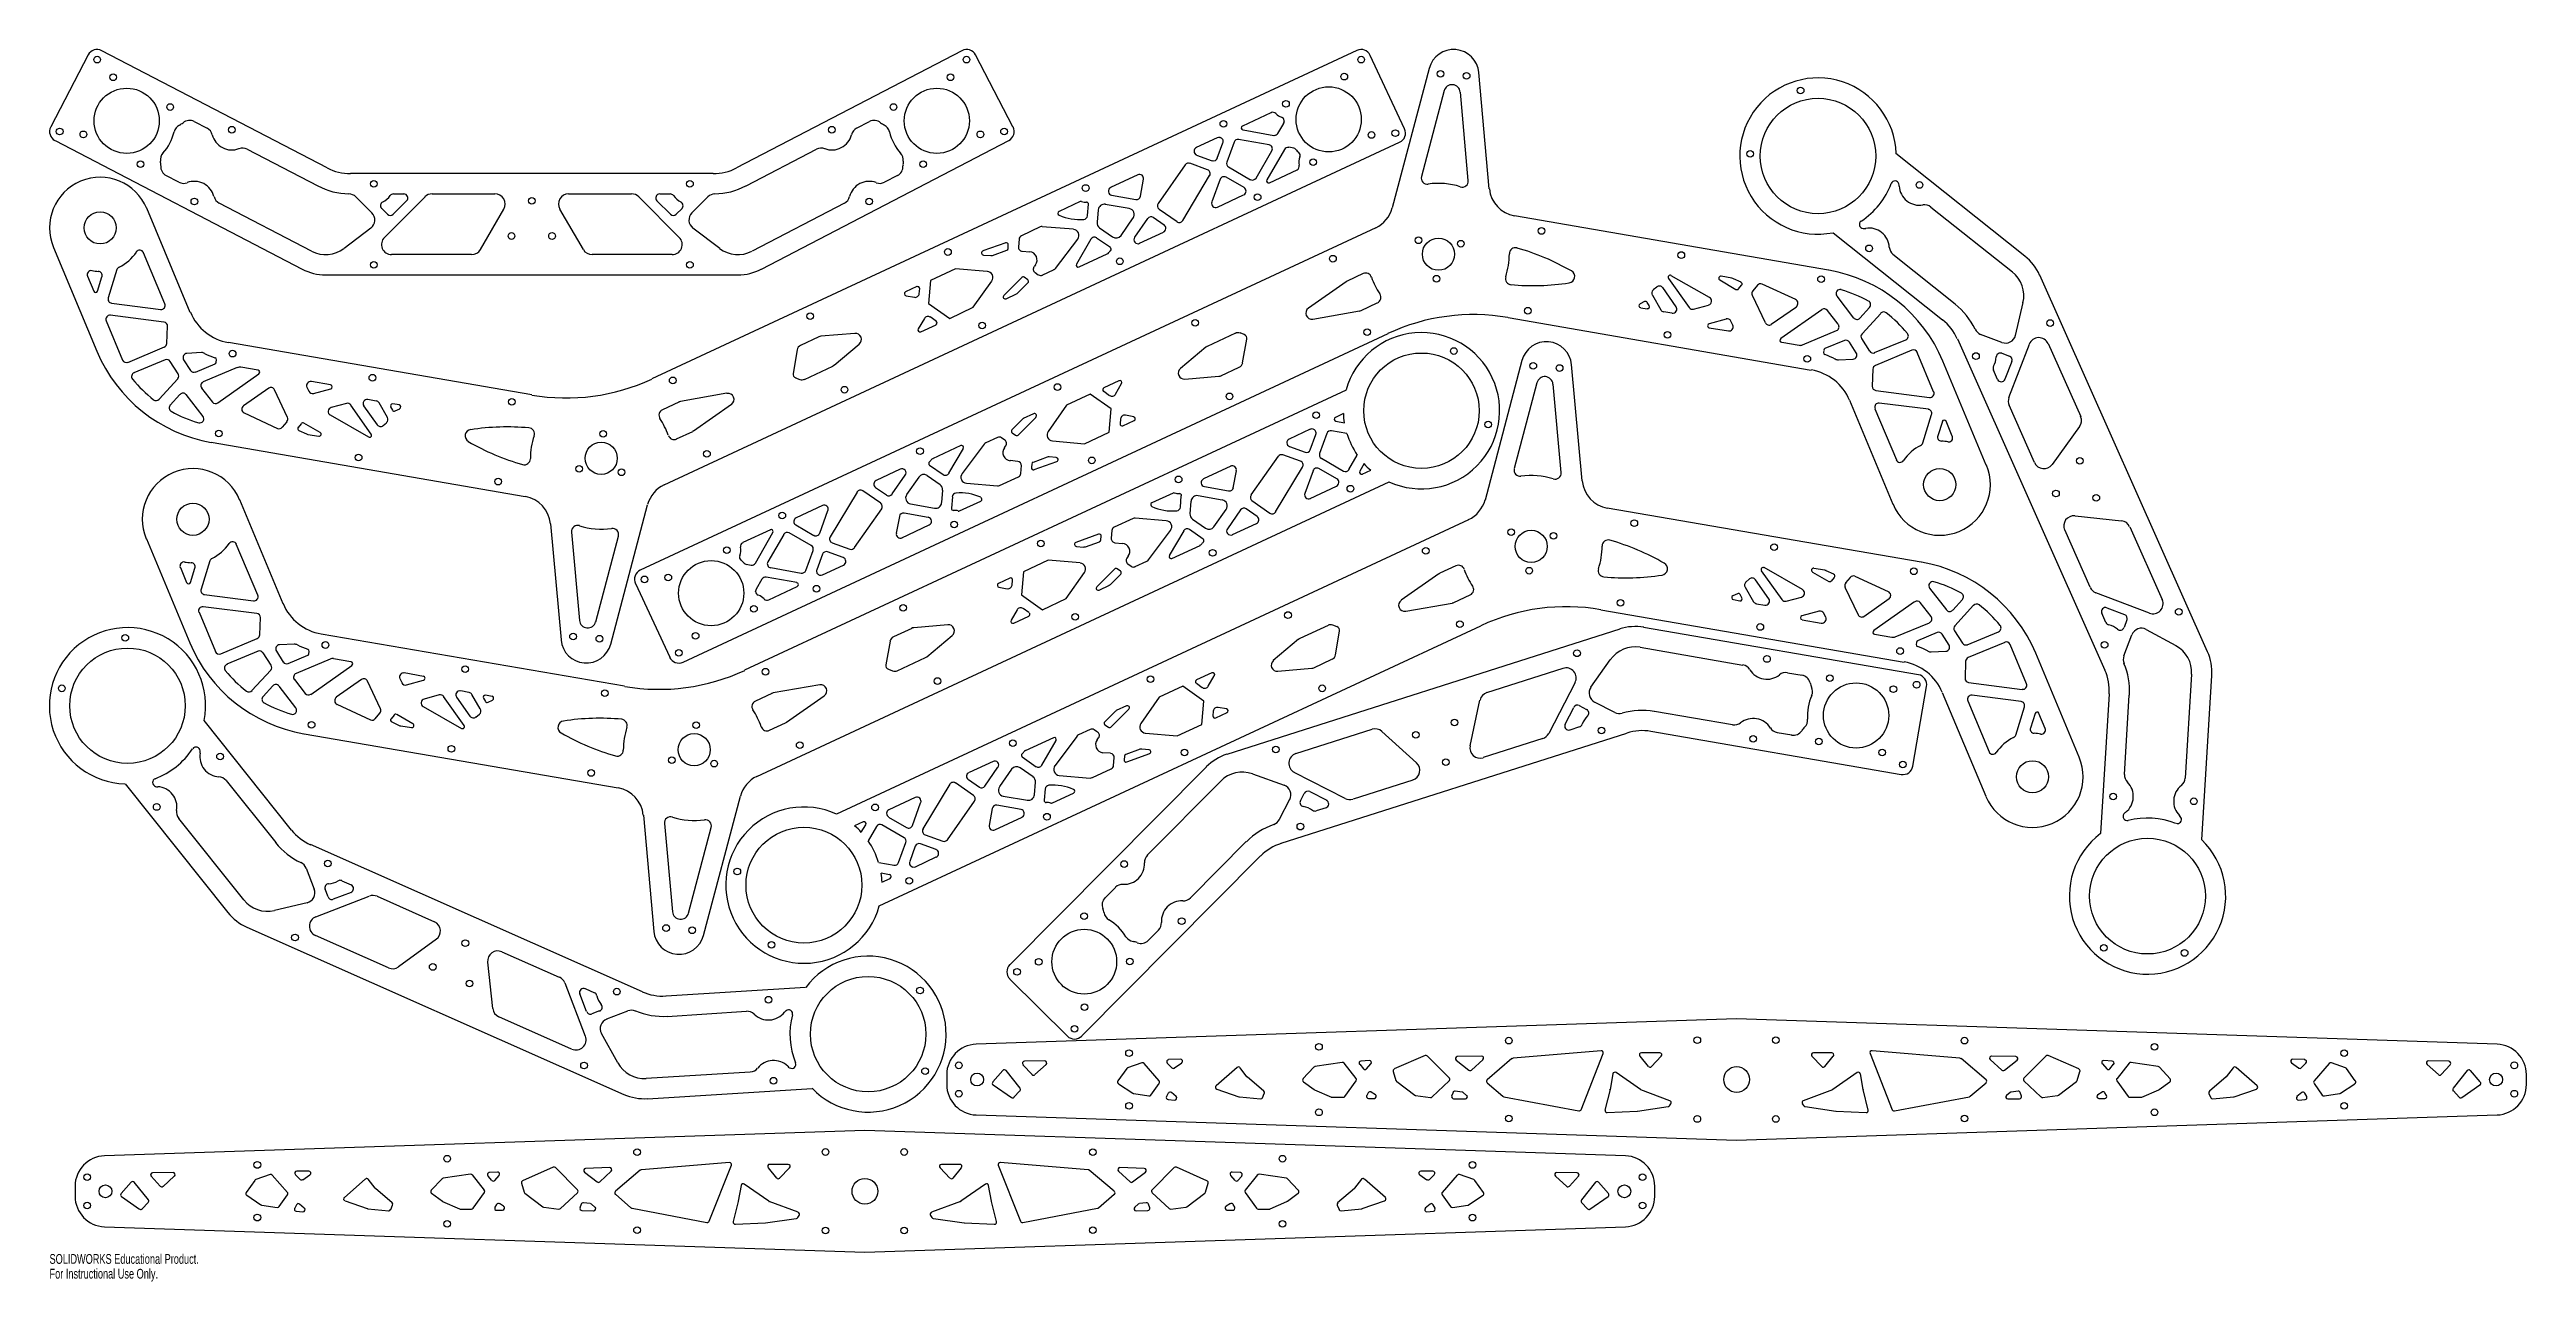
# Model space of a CAD drawing. Header units: millimetres. Extents: x 51 to 1274, y 1 to 610.
import ezdxf

# ---------------------------------------------------------------- set-up
doc = ezdxf.new("R2010")
doc.units = ezdxf.units.MM
doc.styles.add('SLDTEXTSTYLE0', font='TXT', dxfattribs={"width": 0.7})

msp = doc.modelspace()

# ---------------------------------------------------------------- texts
at = {"color": 7, "linetype": 'Continuous', "char_height": 4.834, "attachment_point": 1, "style": 'SLDTEXTSTYLE0'}
for s, insert in [('SOLIDWORKS Educational Product.', (50.8, 14.7)), ('For Instructional Use Only.', (50.8, 7.4))]:
    msp.add_mtext(s, dxfattribs=dict(at, insert=insert))

# ---------------------------------------------------------------- linework, layer by layer
at = {"color": 7, "linetype": 'Continuous', "lineweight": 25}
for p, q in [((69.8, 606.9), (51.4, 571.4)), ((187.8, 551.1), (76.6, 609)), ((696.3, 609.1), (348.2, 446.9)), ((501.3, 609), (390, 551.1)), ((526.5, 571.4), (508, 606.9)), ((719.8, 570.5), (702.9, 606.7)), ((732, 600.3), (713.8, 531.4)), ((739.4, 589.3), (728.2, 546.9)), ((751.3, 544.9), (747.4, 588.6)), ((761.7, 540.8), (756.5, 598.2)), ((653.9, 578.4), (639.8, 571.8)), ((53.5, 564.7), (175.6, 501.1)), ((122.2, 574), (128.6, 570.7)), ((354.3, 394.6), (717.4, 563.8)), ((402.3, 501.1), (524.4, 564.7)), ((449.3, 570.7), (455.7, 574)), ((627.4, 566), (617, 561.2)), ((627.4, 555.9), (630.2, 563.5)), ((635.7, 563.9), (632.1, 554)), ((653, 562.5), (637.9, 565.2)), ((640.1, 569.9), (655.3, 567.2)), ((657.3, 568.2), (660.2, 573.1)), ((660.4, 574.3), (660.4, 574.2)), ((148.4, 560.4), (183.2, 542.3)), ((394.7, 542.3), (429.5, 560.4)), ((611.6, 552.6), (598.2, 533.5)), ((622.6, 550.2), (613.9, 553.4)), ((617.2, 557.5), (624.9, 554.7)), ((633, 551.6), (643.8, 545.3)), ((646.6, 546.1), (654.4, 559.6)), ((660.6, 560.3), (651.9, 545.2)), ((665.1, 560.8), (662.7, 561.3)), ((1026.2, 507.6), (962.5, 558.3)), ((114.7, 544.1), (108.3, 547.4)), ((378.5, 548.3), (199.4, 548.3)), ((220.6, 538.3), (225.7, 538.3)), ((239.7, 538.3), (270.7, 538.3)), ((307.1, 538.3), (338.2, 538.3)), ((352.1, 538.3), (357.2, 538.3)), ((469.5, 547.4), (463.1, 544.1)), ((588.1, 547.7), (574.7, 541.5)), ((589.5, 537.2), (591, 545.6)), ((610.4, 525.2), (623.6, 547.3)), ((628.8, 545.5), (624.7, 534.3)), ((640.6, 541.4), (631.7, 546.6)), ((653.1, 543.8), (666.8, 550.2)), ((120.3, 479.8), (98.9, 531.2)), ((180.2, 510), (134.6, 533.8)), ((202, 536.9), (209.9, 528.9)), ((217.7, 528.3), (214.8, 531.1)), ((216.2, 516.8), (236.2, 536.8)), ((227.1, 534.9), (220.5, 528.3)), ((275, 530.8), (263.5, 510.8)), ((314.4, 510.8), (302.8, 530.8)), ((341.7, 536.8), (361.7, 516.8)), ((357.4, 528.3), (350.7, 534.9)), ((363.1, 531.1), (360.2, 528.3)), ((367.9, 528.9), (375.9, 536.9)), ((443.3, 533.8), (397.7, 510)), ((559.7, 534.5), (549.3, 529.6)), ((563.3, 527.6), (563.8, 533.2)), ((568.6, 530.5), (568, 524.3)), ((583.9, 531.1), (572.1, 533.1)), ((575.2, 537.7), (587.2, 535.6)), ((579.9, 517.8), (585.9, 526.4)), ((593, 526.2), (586.5, 516.9)), ((601.2, 522.9), (595.8, 526.6)), ((598.7, 530.7), (607.5, 524.6)), ((627.5, 531.8), (640.4, 537.9)), ((929.2, 500.6), (774.1, 527.4)), ((979.7, 531.8), (1020, 499.8)), ((209.4, 521.4), (196.2, 511.4)), ((705.6, 521.6), (342.5, 352.4)), ((381.7, 511.4), (368.4, 521.4)), ((522.9, 514.1), (511.7, 510.1)), ((529.5, 516), (529.2, 512.1)), ((540, 522), (530.7, 517.6)), ((556.4, 520.8), (541, 522.1)), ((547.5, 501.5), (558.5, 516)), ((564.9, 515.9), (557.9, 503.6)), ((574.6, 511.8), (567.8, 516.5)), ((569.3, 521.6), (575.7, 517.1)), ((589, 513.9), (600.9, 519.4)), ((931.4, 519.1), (985.5, 476.1)), ((52.7, 511.9), (74.2, 460.6)), ((107.8, 484), (97.2, 509.2)), ((259.2, 508.3), (219.7, 508.3)), ((358.2, 508.3), (318.7, 508.3)), ((512, 508.1), (515.6, 507.8)), ((516.4, 507.9), (523.4, 510.5)), ((524.1, 511.3), (524.2, 513.1)), ((531, 510), (534.8, 509.6)), ((537.6, 503.3), (536.9, 502.4)), ((559.2, 502.2), (573, 508.7)), ((991.7, 483.9), (961, 508.3)), ((69.5, 497.7), (72.6, 490.2)), ((74.5, 490.3), (76.7, 497.4)), ((84.1, 500.9), (79.7, 486.9)), ((187.1, 498.3), (390.7, 498.3)), ((479, 492.5), (473.5, 489.9)), ((480.2, 489), (480.5, 491.5)), ((485.8, 495.6), (484.8, 484.1)), ((498.1, 501.3), (485.8, 495.6)), ((513.8, 499.9), (498.1, 501.3)), ((506.9, 482.3), (516, 495.2)), ((530.8, 497), (522, 488.1)), ((528.8, 489.3), (533.9, 494.4)), ((533.8, 495.9), (532.1, 497.1)), ((537.4, 499.5), (539, 498.3)), ((541, 498.2), (546.8, 500.9)), ((691, 494.9), (672.4, 481.9)), ((699.4, 498.9), (691.5, 495.2)), ((844.4, 492.3), (842.6, 490.9)), ((853.9, 482.6), (847.3, 492)), ((850.2, 496.5), (860.3, 482.2)), ((870.4, 487.1), (851.5, 497.9)), ((875.5, 495.8), (883.5, 491.1)), ((881.5, 496.7), (876.2, 497.6)), ((886, 494.7), (882.2, 496.4)), ((884.8, 491.4), (886.3, 493.2)), ((894.1, 493.2), (891.8, 490.4)), ((913, 486.1), (896.5, 493.7)), ((1116.3, 312.2), (1033.5, 498.2)), ((107.3, 475), (80.8, 478.4)), ((81.4, 484.3), (105.7, 481.2)), ((473.8, 488), (477.9, 487.3)), ((484.8, 484.1), (495.3, 476.8)), ((488.6, 475.4), (485.6, 477.5)), ((495.3, 476.8), (506.9, 482.3)), ((523.1, 486.5), (528.2, 488.9)), ((674.6, 476.4), (697.6, 480.5)), ((698.4, 480.7), (706.4, 484.5)), ((771, 477.2), (920.7, 451.3)), ((838.4, 485.1), (836.2, 484)), ((836.5, 482.1), (839.6, 481.6)), ((840.6, 483.1), (839.7, 484.7)), ((842.2, 488.3), (846.4, 481.1)), ((847.8, 480.2), (851.9, 479.5)), ((862.5, 481.4), (870, 483.4)), ((891.5, 488.3), (897.9, 474.7)), ((900.9, 473.9), (913.3, 482.6)), ((925.9, 481.1), (905.7, 466.8)), ((934, 473.9), (928.7, 480.7)), ((933.3, 487.8), (941.6, 477)), ((944.7, 476.9), (949.5, 482.2)), ((955, 479.3), (945.8, 469.2)), ((1025.2, 484.6), (1021.4, 468.4)), ((78.7, 475.6), (86.9, 456.2)), ((108.7, 464.4), (109.1, 472.9)), ((288.9, 439), (139.1, 464.9)), ((363.6, 307.1), (711.7, 469.3)), ((430.6, 467.7), (421.6, 463.5)), ((448.5, 469.4), (431.6, 468)), ((482.8, 476.8), (479.7, 471.6)), ((481, 470.2), (488.5, 473.7)), ((636.3, 469.5), (622.4, 463)), ((640.7, 468.8), (638.6, 469.6)), ((639.9, 454.9), (642, 466.6)), ((878.7, 476.5), (870.2, 474.2)), ((870.3, 472.2), (879.8, 470.6)), ((882, 473.4), (881, 475.4)), ((906.1, 465), (914.7, 463.6)), ((916.3, 463.7), (933.2, 470.8)), ((937, 465.9), (927.4, 461.9)), ((942.9, 459.8), (939.5, 465.1)), ((945.5, 466.8), (949.5, 460.6)), ((951.9, 459.9), (967.3, 466.3)), ((992.8, 466.7), (1065.7, 303)), ((1014.8, 464.9), (1004.3, 468.9)), ((89.5, 455.1), (107.5, 462.7)), ((107.9, 456.3), (92.5, 449.9)), ((114.3, 449.4), (110.4, 455.6)), ((117, 456.4), (120.4, 451.1)), ((125.8, 459.9), (118.6, 459.5)), ((122.9, 450.3), (132.5, 454.3)), ((133.1, 455.2), (133.2, 456.3)), ((153.8, 451.2), (145.2, 452.7)), ((419.9, 461.3), (417.9, 449.6)), ((423.6, 446.7), (437.5, 453.2)), ((438.2, 453.7), (450.6, 464.1)), ((621.7, 462.6), (609.2, 452.1)), ((629.2, 448.5), (638.2, 452.7)), ((777.8, 456), (759.6, 387.1)), ((807.6, 396.6), (802.3, 454)), ((926.8, 461), (926.7, 459.9)), ((934, 456.4), (941.3, 456.7)), ((970.4, 461.1), (952.4, 453.5)), ((981.1, 440.6), (973, 460)), ((1007.1, 404.4), (985.7, 455.7)), ((1014.8, 459.6), (1018.6, 458.1)), ((1019.7, 455.5), (1016.3, 446.8)), ((1018.2, 437.7), (1028.4, 464.1)), ((1037.6, 464.4), (1053.7, 428.3)), ((104.9, 436.9), (114.1, 447)), ((125.9, 442.4), (131.2, 435.5)), ((143.5, 452.5), (126.7, 445.4)), ((133.9, 435.1), (154.2, 449.4)), ((159, 442.3), (146.6, 433.6)), ((168.3, 427.9), (161.9, 441.5)), ((177.9, 442.8), (178.8, 440.8)), ((189.6, 444), (180.1, 445.6)), ((181.2, 439.7), (189.7, 442)), ((691.1, 441.4), (394, 303)), ((419.2, 447.4), (421.3, 446.6)), ((571.3, 440.8), (574.2, 438.7)), ((578.8, 446), (571.4, 442.5)), ((577.1, 439.4), (580.1, 444.6)), ((611.4, 446.8), (628.2, 448.3)), ((785.2, 445), (774, 402.6)), ((797.1, 400.7), (793.2, 444.3)), ((951.1, 451.8), (950.8, 443.3)), ((952.5, 441.2), (979, 437.8)), ((1012.6, 446.7), (1010.6, 451.3)), ((115.2, 439.3), (110.4, 434)), ((126.6, 428.4), (118.2, 439.2)), ((146.9, 430.1), (163.4, 422.5)), ((189.4, 429.1), (208.3, 418.3)), ((197.4, 434.8), (189.9, 432.8)), ((209.6, 419.7), (199.5, 434)), ((205.9, 433.6), (212.6, 424.2)), ((212.1, 436), (207.9, 436.8)), ((217.7, 427.9), (213.5, 435.1)), ((219.2, 433.1), (220.2, 431.5)), ((223.4, 434.1), (220.3, 434.6)), ((221.5, 431.1), (223.7, 432.2)), ((361.5, 435.5), (353.4, 431.7)), ((385.3, 439.8), (362.3, 435.7)), ((368.8, 421.3), (387.5, 434.4)), ((529, 419.2), (537.9, 428.1)), ((536.7, 429.7), (531.6, 427.3)), ((552.9, 433.9), (543.9, 421)), ((564.6, 439.4), (552.9, 433.9)), ((575, 432.1), (564.6, 439.4)), ((574, 420.6), (575, 432.1)), ((586.1, 428.2), (582, 429)), ((689.7, 429.8), (685.7, 427.9)), ((939.5, 436.4), (961, 385.1)), ((952.1, 432.2), (962.7, 407)), ((978.5, 431.9), (954.2, 435)), ((975.8, 415.3), (980.1, 429.3)), ((1030.9, 405.6), (1018.3, 433.9)), ((165.8, 423.1), (168.1, 425.8)), ((175.1, 424.8), (173.6, 423)), ((173.9, 421.5), (177.6, 419.8)), ((184.4, 420.5), (176.3, 425.1)), ((178.4, 419.5), (183.7, 418.6)), ((215.5, 423.9), (217.2, 425.3)), ((360.4, 417.3), (368.4, 421)), ((518.8, 418), (513.1, 415.4)), ((522.5, 416.7), (520.8, 417.9)), ((531.1, 426.9), (526, 421.8)), ((526.1, 420.3), (527.7, 419.1)), ((546, 416.3), (561.8, 414.9)), ((561.8, 414.9), (574, 420.6)), ((579.6, 427.2), (579.4, 424.7)), ((580.8, 423.8), (586.4, 426.3)), ((673.2, 422.1), (662.9, 417.2)), ((673.3, 411.9), (676, 419.5)), ((681.5, 420), (677.9, 410.1)), ((691.4, 419.9), (683.8, 421.3)), ((685.9, 426), (690.2, 425.2)), ((985.4, 425.9), (983.1, 418.8)), ((990.3, 418.6), (987.2, 426)), ((1053.1, 423.4), (1039.6, 404.7)), ((130.6, 415.6), (285.7, 388.8)), ((485.3, 404.4), (492, 399.7)), ((500.7, 414), (486.8, 407.5)), ((494.9, 400.3), (502, 412.6)), ((512.3, 414.7), (501.4, 400.2)), ((522.3, 413), (522.9, 413.9)), ((528.9, 406.2), (525.1, 406.6)), ((530.4, 400.2), (530.7, 404.1)), ((535.8, 404.9), (535.6, 403.1)), ((543.4, 408.3), (536.4, 405.7)), ((537, 402.1), (548.2, 406.1)), ((547.9, 408.1), (544.3, 408.4)), ((634, 403.8), (620.6, 397.5)), ((657.4, 408.7), (644, 389.6)), ((668.4, 406.3), (659.7, 409.4)), ((663, 413.5), (670.7, 410.8)), ((678.8, 407.7), (689.7, 401.4)), ((692.4, 402.1), (696.5, 409.2)), ((699.9, 405.1), (697.7, 401.3)), ((400.1, 250.6), (712.2, 396.1)), ((461.2, 385.5), (452.4, 391.6)), ((458.7, 393.3), (464, 389.6)), ((470.8, 402.3), (459, 396.8)), ((466.8, 390.1), (473.3, 399.3)), ((480, 398.4), (474, 389.8)), ((490.6, 394.6), (484.2, 399.1)), ((491.3, 385.8), (491.8, 391.9)), ((503.5, 395.4), (518.8, 394.1)), ((519.9, 394.2), (529.2, 398.6)), ((621.1, 393.7), (633, 391.6)), ((635.3, 393.2), (636.8, 401.6)), ((656.2, 381.2), (669.5, 403.3)), ((674.7, 401.6), (670.6, 390.4)), ((673.3, 387.9), (686.3, 393.9)), ((686.4, 397.5), (677.5, 402.6)), ((699, 399.9), (703.2, 401.8)), ((166.2, 335.9), (144.7, 387.2)), ((327.9, 315.9), (346.1, 384.8)), ((432.4, 384.4), (419.4, 378.3)), ((431.1, 370.7), (435.1, 381.9)), ((449.5, 391), (436.2, 368.9)), ((448.3, 363.6), (461.7, 382.7)), ((484.7, 378.5), (472.7, 380.6)), ((475.9, 385.2), (487.8, 383.1)), ((496.6, 388.7), (496.1, 383)), ((500.1, 381.7), (510.6, 386.6)), ((605.6, 390.5), (595.1, 385.7)), ((609.2, 383.6), (609.6, 389.2)), ((614.4, 386.5), (613.9, 380.3)), ((629.8, 387.1), (617.9, 389.2)), ((625.7, 373.9), (631.7, 382.4)), ((638.9, 382.2), (632.4, 372.9)), ((647, 379), (641.7, 382.7)), ((644.5, 386.8), (653.3, 380.6)), ((975, 356.4), (819.9, 383.1)), ((1050.9, 379.3), (1073.8, 376.9)), ((98.6, 367.9), (120, 316.6)), ((298.1, 375.4), (303.4, 318)), ((308.5, 371.3), (312.5, 327.6)), ((320.5, 327), (331.7, 369.3)), ((406.7, 372.4), (393.1, 366.1)), ((399.3, 355.9), (408, 371)), ((413.3, 370.1), (405.5, 356.6)), ((426.9, 364.6), (416, 370.9)), ((419.3, 374.8), (428.2, 369.6)), ((751.4, 377.4), (439.3, 231.9)), ((470.4, 379), (468.9, 370.7)), ((471.7, 368.5), (485.2, 374.8)), ((568.7, 370.2), (557.5, 366.1)), ((569.9, 367.4), (570.1, 369.2)), ((575.3, 372), (575, 368.2)), ((585.8, 378), (576.5, 373.7)), ((602.2, 376.9), (586.9, 378.2)), ((593.4, 357.5), (604.3, 372.1)), ((610.8, 371.9), (603.7, 359.7)), ((620.4, 367.8), (613.7, 372.6)), ((615.2, 377.6), (621.5, 373.2)), ((634.9, 370), (646.7, 375.5)), ((1058.4, 344), (1045.8, 372.3)), ((1077.9, 373.9), (1093.9, 337.9)), ((130, 357), (125.6, 343)), ((153.6, 340.1), (143, 365.3)), ((394.8, 355.4), (397.2, 354.9)), ((424.2, 352.3), (427.8, 362.2)), ((432.4, 360.3), (429.7, 352.7)), ((432.5, 350.2), (442.8, 355)), ((442.7, 358.7), (435, 361.5)), ((437.3, 366), (446, 362.8)), ((543.9, 357.4), (531.7, 351.7)), ((559.7, 356), (543.9, 357.4)), ((557.8, 364.2), (561.4, 363.9)), ((562.3, 364), (569.3, 366.5)), ((576.8, 366), (580.6, 365.7)), ((583.4, 359.3), (582.8, 358.4)), ((583.2, 355.6), (584.9, 354.4)), ((586.9, 354.2), (592.6, 356.9)), ((605, 358.3), (618.9, 364.7)), ((115.4, 353.7), (118.5, 346.3)), ((120.4, 346.4), (122.6, 353.5)), ((340.1, 345.8), (357, 309.5)), ((402.5, 348), (399.7, 343.1)), ((419.8, 346.3), (404.6, 349)), ((405.9, 337.8), (420, 344.4)), ((406.9, 353.7), (422, 351)), ((524.9, 348.5), (519.3, 345.9)), ((519.6, 344), (523.7, 343.3)), ((526.1, 345.1), (526.3, 347.5)), ((531.7, 351.7), (530.7, 340.2)), ((552.8, 338.4), (561.9, 351.3)), ((576.7, 353), (567.9, 344.2)), ((569, 342.6), (574.1, 345)), ((574.6, 345.4), (579.7, 350.5)), ((579.6, 352), (578, 353.1)), ((736.8, 350.7), (718.2, 337.6)), ((745.2, 354.6), (737.3, 350.9)), ((888, 344.1), (892.2, 336.9)), ((890.2, 348.1), (888.4, 346.6)), ((899.7, 338.3), (893.1, 347.7)), ((896, 352.2), (906.1, 337.9)), ((916.3, 342.9), (897.4, 353.7)), ((921.3, 351.5), (929.3, 346.9)), ((927.3, 352.4), (922, 353.3)), ((931.8, 350.5), (928, 352.2)), ((930.6, 347.1), (932.1, 348.9)), ((937.3, 344), (943.8, 330.4)), ((939.9, 348.9), (937.6, 346.2)), ((958.8, 341.8), (942.3, 349.4)), ((979.1, 343.6), (987.4, 332.8)), ((124.6, 331.7), (132.7, 312.3)), ((153.2, 331), (126.7, 334.4)), ((127.2, 340.4), (151.5, 337.3)), ((399.4, 341.9), (399.4, 342.1)), ((528.6, 332.9), (525.6, 327.7)), ((530.7, 340.2), (541.1, 332.9)), ((534.4, 331.5), (531.5, 333.5)), ((541.1, 332.9), (552.8, 338.4)), ((720.4, 332.2), (743.4, 336.2)), ((744.2, 336.5), (752.2, 340.2)), ((816.8, 332.9), (966.5, 307.1)), ((884.2, 340.8), (882, 339.8)), ((882.3, 337.9), (885.4, 337.3)), ((886.4, 338.8), (885.5, 340.4)), ((893.6, 335.9), (897.8, 335.2)), ((908.3, 337.1), (915.8, 339.2)), ((924.5, 332.2), (916, 329.9)), ((927.8, 329.2), (926.8, 331.1)), ((946.7, 329.6), (959.1, 338.4)), ((971.7, 336.9), (951.5, 322.6)), ((979.8, 329.6), (974.5, 336.5)), ((990.5, 332.7), (995.3, 337.9)), ((1000.8, 335.1), (991.6, 324.9)), ((1087.6, 331.2), (1061.2, 341.3)), ((1066.1, 326.6), (1064.1, 331.2)), ((1066.6, 333.9), (1075.4, 330.5)), ((135.3, 311.2), (153.3, 318.7)), ((154.6, 320.5), (154.9, 329)), ((334.7, 295.1), (185, 320.9)), ((460.4, 186.6), (757.5, 325)), ((476.5, 323.7), (467.5, 319.6)), ((494.3, 325.5), (477.5, 324)), ((484, 309.7), (496.5, 320.2)), ((526.9, 326.3), (534.3, 329.7)), ((826.1, 323.4), (632.1, 261.5)), ((667.5, 318.3), (655, 307.8)), ((682.1, 325.2), (668.2, 318.7)), ((686.5, 324.5), (684.4, 325.3)), ((685.7, 310.7), (687.8, 322.3)), ((973.6, 300.8), (837.9, 324.2)), ((916.1, 328), (925.6, 326.3)), ((951.9, 320.8), (960.5, 319.3)), ((962.1, 319.5), (979, 326.5)), ((982.8, 321.6), (973.2, 317.6)), ((988.7, 315.5), (985.3, 320.9)), ((991.4, 322.5), (995.3, 316.4)), ((997.7, 315.6), (1013.1, 322)), ((1075, 310.1), (1079, 320.6)), ((1076.5, 327.9), (1075.1, 324.1)), ((1086.1, 323.2), (1100.7, 315.2)), ((153.8, 312.4), (138.4, 306)), ((160.2, 305.5), (156.2, 311.6)), ((162.8, 312.5), (166.2, 307.1)), ((171.7, 315.9), (164.4, 315.6)), ((168.7, 306.4), (178.3, 310.4)), ((189.4, 308.5), (172.5, 301.5)), ((178.9, 311.2), (179, 312.3)), ((199.6, 307.2), (191, 308.7)), ((465.8, 317.4), (463.7, 305.7)), ((469.4, 302.8), (483.3, 309.3)), ((675.1, 304.3), (684, 308.5)), ((811.9, 294.6), (821.4, 308.2)), ((836.2, 314.4), (886.9, 305.6)), ((972.6, 316.8), (972.5, 315.7)), ((979.8, 312.1), (987.1, 312.4)), ((996.9, 307.5), (996.6, 299)), ((1016.2, 316.8), (998.2, 309.3)), ((1026.9, 296.3), (1018.8, 315.7)), ((1052.9, 260.1), (1031.5, 311.4)), ((150.7, 293), (160, 303.1)), ((161, 295.3), (156.2, 290.1)), ((172.4, 284.4), (164.1, 295.2)), ((171.7, 298.4), (177, 291.5)), ((179.8, 291.1), (200, 305.4)), ((204.8, 298.4), (192.4, 289.7)), ((214.2, 284), (207.8, 297.6)), ((223.8, 298.9), (224.7, 296.9)), ((235.4, 300), (225.9, 301.7)), ((227, 295.8), (235.5, 298.1)), ((431.1, 295.8), (408.1, 291.8)), ((465, 303.5), (467.1, 302.7)), ((610.4, 295.1), (598.7, 289.7)), ((620.8, 287.8), (610.4, 295.1)), ((617.1, 296.6), (620, 294.5)), ((624.7, 301.7), (617.2, 298.3)), ((622.9, 295.1), (625.9, 300.3)), ((657.2, 302.5), (674.1, 304)), ((760.5, 292), (798.1, 304)), ((804.1, 296.9), (791.1, 271.8)), ((909, 301.8), (916.1, 300.6)), ((970.8, 255.6), (977.6, 295)), ((998.3, 297), (1024.8, 293.6)), ((1108.4, 301.1), (1105.3, 249.8)), ((1113.5, 219.3), (1118.4, 300.5)), ((192.7, 286.2), (209.2, 278.6)), ((211.6, 279.1), (213.9, 281.9)), ((235.3, 285.2), (254.2, 274.3)), ((243.2, 290.9), (235.7, 288.8)), ((255.5, 275.8), (245.4, 290.1)), ((251.8, 289.7), (258.4, 280.3)), ((257.9, 292.1), (253.8, 292.8)), ((263.5, 283.9), (259.3, 291.1)), ((261.3, 279.9), (263.1, 281.4)), ((265.1, 289.2), (266, 287.6)), ((269.3, 290.1), (266.1, 290.7)), ((267.3, 287.2), (269.5, 288.2)), ((407.4, 291.5), (399.3, 287.8)), ((414.7, 277.4), (433.3, 290.4)), ((576.9, 282.7), (571.8, 277.5)), ((574.8, 275), (583.7, 283.8)), ((582.5, 285.4), (577.5, 283.1)), ((598.7, 289.7), (589.7, 276.7)), ((619.8, 276.3), (620.8, 287.8)), ((625.4, 282.9), (625.2, 280.5)), ((626.6, 279.5), (632.2, 282.1)), ((631.9, 284), (627.8, 284.7)), ((752.2, 265.7), (757.1, 288.3)), ((799.1, 276.4), (803.4, 284.7)), ((806.1, 285.6), (809.7, 283.7)), ((823.6, 282.1), (813.7, 287.3)), ((881.8, 276), (843.2, 282.7)), ((985.3, 292.1), (1006.8, 240.8)), ((997.9, 288), (1008.5, 262.7)), ((1024.3, 287.6), (1000, 290.7)), ((1021.6, 271), (1025.9, 285)), ((1031.2, 281.7), (1028.9, 274.5)), ((1036.2, 274.3), (1033, 281.7)), ((1067.8, 291.3), (1063.5, 222.4)), ((1075.4, 251.6), (1077.7, 290.7)), ((170.3, 224.1), (127.2, 278.2)), ((176.5, 271.7), (331.6, 244.9)), ((220.9, 280.9), (219.4, 279.1)), ((219.8, 277.5), (223.5, 275.8)), ((230.2, 276.5), (222.2, 281.1)), ((224.2, 275.6), (229.6, 274.7)), ((406.3, 273.4), (414.2, 277.1)), ((546.5, 269.7), (532.6, 263.3)), ((558.2, 270.5), (547.2, 255.9)), ((564.7, 273.8), (558.9, 271.1)), ((568.3, 272.4), (566.6, 273.6)), ((568.1, 268.7), (568.8, 269.6)), ((571.9, 276), (573.6, 274.9)), ((591.9, 272), (607.6, 270.6)), ((607.6, 270.6), (619.8, 276.3)), ((659, 217.6), (829.6, 272)), ((666.2, 261.9), (703.8, 273.9)), ((708.7, 272.8), (725.8, 257.3)), ((788.2, 269.3), (758.6, 259.9)), ((806.3, 275.1), (801.5, 273.5)), ((841.5, 272.9), (965.1, 251.5)), ((911, 271), (903.9, 272.2)), ((516.7, 258), (504.8, 252.5)), ((531.1, 260.2), (537.9, 255.4)), ((540.7, 256.1), (547.8, 268.3)), ((574.7, 262), (570.9, 262.3)), ((576.2, 256), (576.5, 259.8)), ((581.6, 260.6), (581.4, 258.8)), ((589.3, 264), (582.3, 261.5)), ((582.8, 257.8), (594, 261.9)), ((593.7, 263.8), (590.1, 264.1)), ((88.1, 247), (138.8, 183.4)), ((138, 248.5), (162.5, 217.9)), ((495.3, 246.8), (482, 224.7)), ((507, 241.2), (498.2, 247.4)), ((504.5, 249.1), (509.9, 245.3)), ((512.6, 245.8), (519.1, 255.1)), ((525.8, 254.1), (519.8, 245.6)), ((622, 255.3), (525, 157.6)), ((536.4, 250.4), (530, 254.9)), ((537.1, 241.5), (537.6, 247.7)), ((549.3, 251.1), (564.7, 249.8)), ((565.7, 250), (575, 254.3)), ((592.8, 211.7), (629.1, 248.2)), ((644.7, 251.8), (660.4, 246.2)), ((690.6, 239.7), (665.4, 252.6)), ((723.9, 248.8), (694.4, 239.4)), ((373.7, 172), (391.9, 240.9)), ((478.2, 240.1), (465.2, 234.1)), ((476.9, 226.4), (480.9, 237.6)), ((494.1, 219.3), (507.5, 238.4)), ((516.2, 234.8), (514.7, 226.4)), ((530.5, 234.3), (518.5, 236.4)), ((521.7, 240.9), (533.6, 238.8)), ((542.4, 244.4), (541.9, 238.8)), ((546, 237.5), (556.4, 242.3)), ((663.1, 239.2), (658, 229.3)), ((668.5, 238.6), (670.3, 242.2)), ((673, 243.1), (681.4, 238.8)), ((681.1, 235.1), (676.2, 233.6)), ((146.7, 189.6), (114.6, 229.8)), ((344, 231.5), (349.2, 174)), ((354.4, 227.3), (358.4, 183.7)), ((366.3, 183), (377.5, 225.4)), ((452.5, 228.1), (448.3, 226.2)), ((451.6, 223), (453.8, 226.7)), ((459.1, 225.9), (455, 218.8)), ((472.7, 220.3), (461.8, 226.6)), ((465.1, 230.5), (474, 225.4)), ((483.1, 221.8), (491.8, 218.6)), ((517.5, 224.2), (531, 230.5)), ((343.5, 144.2), (179.7, 216.9)), ((460.2, 208.1), (467.8, 206.7)), ((470, 208), (473.6, 217.9)), ((478.2, 216.1), (475.5, 208.5)), ((478.3, 206), (488.6, 210.8)), ((488.5, 214.5), (480.8, 217.3)), ((560.5, 122.4), (648.8, 211.4)), ((641.7, 218.4), (614.1, 190.6)), ((177.5, 205.3), (181.5, 194.9)), ((195.1, 199.1), (199.8, 197)), ((465.6, 202), (461.4, 202.8)), ((461.8, 198.3), (465.9, 200.2)), ((572, 190.7), (577.1, 195.8)), ((178, 188.2), (161.8, 184.4)), ((182.3, 181.3), (208.7, 191.4)), ((188.3, 191.1), (186.9, 194.9)), ((199.7, 193.3), (190.9, 189.9)), ((212.5, 191.4), (240.9, 178.8)), ((148.2, 176.1), (334.4, 93.5)), ((218.2, 156), (182.1, 172)), ((598.3, 174.7), (593.3, 169.6)), ((241.8, 170.2), (223.1, 156.6)), ((274.2, 164), (302.5, 151.4)), ((269.6, 135.9), (267.2, 158.9)), ((305.2, 148.7), (315.3, 122.3)), ((525, 150.5), (553.4, 122.3)), ((316, 134.5), (312.6, 143.2)), ((315.3, 145.8), (319.9, 143.7)), ((322.4, 134.8), (318.6, 133.3)), ((325.9, 130.8), (336.4, 134.8)), ((424.1, 146.4), (355.2, 142.1)), ((355.8, 132.1), (394.9, 134.6)), ((308.6, 115.9), (272.6, 131.9)), ((331.4, 109.2), (323.4, 123.7)), ((883.8, 130.9), (508.3, 118.3)), ((1259.3, 118.3), (883.8, 130.9)), ((542.2, 110.1), (532.2, 109.9)), ((609.2, 110.9), (603.3, 110.7)), ((702.4, 110.3), (698.4, 110)), ((730, 112.7), (714.8, 106.1)), ((742, 101.6), (731.1, 112.5)), ((745.3, 110.4), (751.6, 105.5)), ((757.8, 112.5), (745.9, 112.2)), ((752.9, 105.5), (758.6, 110.8)), ((772.9, 111.2), (760.6, 100.8)), ((816.9, 115.1), (773.5, 111.4)), ((807, 86), (817.9, 113.7)), ((836.1, 112.5), (840.2, 107.4)), ((845.9, 114.1), (836.8, 114.1)), ((841.7, 107.3), (846.6, 112.4)), ((921, 112.4), (925.9, 107.3)), ((930.8, 114.1), (921.7, 114.1)), ((927.4, 107.4), (931.5, 112.5)), ((949.7, 113.7), (960.6, 86)), ((994.1, 111.4), (950.7, 115.1)), ((1007, 100.8), (994.7, 111.2)), ((1009, 110.8), (1014.7, 105.5)), ((1021.7, 112.2), (1009.8, 112.5)), ((1016, 105.5), (1022.3, 110.4)), ((1036.5, 112.5), (1025.6, 101.6)), ((1052.8, 106.1), (1037.6, 112.7)), ((1069.2, 110), (1065.2, 110.3)), ((1164.3, 110.7), (1158.4, 110.9)), ((1235.4, 109.9), (1225.4, 110.1)), ((396.8, 104.6), (345.4, 101.4)), ((493.8, 103.3), (493.8, 98.4)), ((521.5, 105.4), (516.6, 99.7)), ((516.8, 98.2), (525.7, 92)), ((530, 96.6), (523.1, 105.3)), ((531.4, 108.2), (535.9, 103.3)), ((537.3, 103.3), (542.9, 108.3)), ((582.7, 106.3), (578.3, 100.3)), ((578.6, 98.8), (585.7, 94.1)), ((590.1, 109.1), (583.1, 106.6)), ((598.7, 100.3), (591.2, 108.8)), ((594.6, 93.2), (598.7, 99)), ((602.7, 109), (605, 106.7)), ((606.3, 106.6), (609.8, 109.1)), ((637.2, 106.9), (626.8, 97.8)), ((642, 102.3), (638.6, 106.7)), ((650.3, 95.2), (642.1, 102.2)), ((675, 107), (669.7, 101.3)), ((669.9, 99.8), (675.2, 95.9)), ((689.1, 109.3), (675.6, 107.3)), ((695.9, 101.4), (690, 108.9)), ((690.4, 92.5), (696, 100.2)), ((697.7, 108.4), (699.5, 106.2)), ((701, 106.2), (703.2, 108.7)), ((714.3, 104.8), (715.6, 100.4)), ((716, 99.9), (724.9, 93.2)), ((733.5, 92.3), (741.9, 100.2)), ((760.6, 99.3), (768.4, 92.7)), ((822.7, 103.7), (821.3, 95.9)), ((836.3, 96), (824.3, 104.4)), ((943.3, 104.4), (931.3, 96)), ((946.3, 95.9), (944.9, 103.7)), ((999.2, 92.7), (1007, 99.3)), ((1025.7, 100.2), (1034.1, 92.3)), ((1042.7, 93.2), (1051.6, 99.9)), ((1052, 100.4), (1053.3, 104.8)), ((1064.4, 108.7), (1066.6, 106.2)), ((1068.1, 106.2), (1069.9, 108.4)), ((1071.6, 100.2), (1077.2, 92.5)), ((1077.6, 108.9), (1071.7, 101.4)), ((1092, 107.3), (1078.5, 109.3)), ((1092.4, 95.9), (1097.7, 99.8)), ((1097.9, 101.3), (1092.6, 107)), ((1125.5, 102.2), (1117.3, 95.2)), ((1129, 106.7), (1125.6, 102.3)), ((1140.8, 97.8), (1130.4, 106.9)), ((1157.8, 109.1), (1161.3, 106.6)), ((1162.6, 106.7), (1164.9, 109)), ((1176.4, 108.8), (1168.9, 100.3)), ((1168.9, 99), (1173, 93.2)), ((1184.5, 106.6), (1177.5, 109.1)), ((1181.9, 94.1), (1189, 98.8)), ((1189.3, 100.3), (1184.9, 106.3)), ((1224.7, 108.3), (1230.3, 103.3)), ((1231.7, 103.3), (1236.2, 108.2)), ((1244.5, 105.3), (1237.6, 96.6)), ((1241.9, 92), (1250.8, 98.2)), ((1251, 99.7), (1246.1, 105.4)), ((1273.8, 98.4), (1273.8, 103.3)), ((346.1, 91.4), (427.3, 96.5)), ((527, 92.2), (529.9, 95.3)), ((586.1, 94), (593.6, 92.8)), ((603.2, 94.2), (602.3, 92.5)), ((603.1, 91.1), (606.3, 90.7)), ((607.1, 92.5), (604.7, 94.5)), ((627.1, 96.1), (638.1, 92.3)), ((638.4, 92.3), (648.7, 91.3)), ((649.7, 91.9), (650.6, 94)), ((675.4, 95.8), (683.7, 92.2)), ((684.1, 92.1), (689.6, 92.1)), ((701.9, 94.4), (701.2, 93)), ((702.1, 91.5), (705, 91.6)), ((705.5, 93.4), (703.3, 94.7)), ((725.3, 93), (732.7, 92)), ((743.8, 94.5), (743.1, 92.7)), ((744.1, 91.4), (749.9, 91.3)), ((748.3, 94.7), (744.8, 95.2)), ((750.5, 93), (748.8, 94.5)), ((768.8, 92.4), (805.9, 85.4)), ((821.3, 95.9), (818.8, 85.8)), ((834.8, 85.3), (850, 87.5)), ((850.9, 90.4), (836.5, 95.8)), ((850.6, 87.9), (851.4, 88.9)), ((916.2, 88.9), (917, 87.9)), ((931.1, 95.8), (916.7, 90.4)), ((917.6, 87.5), (932.8, 85.3)), ((948.8, 85.8), (946.3, 95.9)), ((961.7, 85.4), (998.8, 92.4)), ((1018.8, 94.5), (1017.1, 93)), ((1017.7, 91.3), (1023.5, 91.4)), ((1022.8, 95.2), (1019.3, 94.7)), ((1024.5, 92.7), (1023.8, 94.5)), ((1034.9, 92), (1042.3, 93)), ((1064.3, 94.7), (1062.1, 93.4)), ((1062.6, 91.6), (1065.5, 91.5)), ((1066.5, 93), (1065.7, 94.4)), ((1078, 92.1), (1083.5, 92.1)), ((1083.9, 92.2), (1092.2, 95.8)), ((1117, 94), (1117.9, 91.9)), ((1118.9, 91.3), (1129.2, 92.3)), ((1129.5, 92.3), (1140.5, 96.1)), ((1162.9, 94.5), (1160.5, 92.5)), ((1161.3, 90.7), (1164.5, 91.1)), ((1165.3, 92.5), (1164.4, 94.2)), ((1174, 92.8), (1181.5, 94)), ((1237.7, 95.3), (1240.6, 92.2)), ((453.4, 75.7), (77.9, 63.2)), ((828.9, 63.2), (453.4, 75.7)), ((508.3, 83.4), (883.8, 70.9)), ((819.9, 84.6), (834.7, 85.3)), ((883.8, 70.9), (1259.3, 83.4)), ((932.9, 85.3), (947.7, 84.6)), ((91.1, 50.2), (86.1, 44.6)), ((99.6, 41.4), (92.6, 50.2)), ((101, 53.1), (105.4, 48.2)), ((111.8, 54.9), (101.7, 54.8)), ((106.9, 48.1), (112.4, 53.2)), ((152.2, 51.1), (147.9, 45.1)), ((159.7, 54), (152.7, 51.5)), ((168.3, 45.1), (160.8, 53.7)), ((172.2, 53.9), (174.5, 51.5)), ((178.8, 55.7), (172.9, 55.6)), ((175.8, 51.4), (179.4, 53.9)), ((206.7, 51.7), (196.4, 42.7)), ((211.5, 47.2), (208.2, 51.6)), ((244.6, 51.9), (239.3, 46.2)), ((258.7, 54.1), (245.2, 52.2)), ((265.5, 46.3), (259.6, 53.8)), ((267.2, 53.2), (269.1, 51)), ((272, 55.2), (267.9, 54.9)), ((270.6, 51), (272.8, 53.5)), ((283.8, 49.7), (285.2, 45.2)), ((299.5, 57.6), (284.4, 50.9)), ((311.5, 46.4), (300.7, 57.4)), ((314.9, 55.2), (321.2, 50.3)), ((327.4, 57.4), (315.5, 57)), ((322.5, 50.4), (328.1, 55.6)), ((342.5, 56.1), (330.2, 45.7)), ((386.5, 59.9), (343.1, 56.3)), ((376.5, 30.9), (387.5, 58.6)), ((405.9, 40.8), (393.8, 49.2)), ((405.6, 57.3), (409.8, 52.2)), ((415.5, 59), (406.4, 59)), ((411.3, 52.2), (416.2, 57.3)), ((490.5, 57.3), (495.4, 52.2)), ((500.3, 59), (491.2, 59)), ((496.9, 52.2), (501.1, 57.3)), ((512.9, 49.2), (500.8, 40.8)), ((519.2, 58.6), (530.2, 30.9)), ((563.7, 56.3), (520.2, 59.9)), ((576.5, 45.7), (564.2, 56.1)), ((578.6, 55.6), (584.3, 50.4)), ((591.3, 57), (579.3, 57.4)), ((585.6, 50.3), (591.9, 55.2)), ((606.1, 57.4), (595.2, 46.4)), ((622.3, 50.9), (607.2, 57.6)), ((621.6, 45.2), (622.9, 49.7)), ((633.9, 53.5), (636.1, 51)), ((638.8, 54.9), (634.8, 55.2)), ((637.6, 51), (639.5, 53.2)), ((647.2, 53.8), (641.2, 46.3)), ((661.5, 52.2), (648.1, 54.1)), ((667.4, 46.2), (662.1, 51.9)), ((698.6, 51.6), (695.2, 47.2)), ((710.4, 42.7), (700, 51.7)), ((727.4, 53.9), (730.9, 51.4)), ((733.8, 55.6), (728, 55.7)), ((732.2, 51.5), (734.5, 53.9)), ((745.9, 53.7), (738.5, 45.1)), ((754, 51.5), (747, 54)), ((758.8, 45.1), (754.5, 51.1)), ((794.3, 53.2), (799.9, 48.1)), ((805, 54.8), (795, 54.9)), ((801.3, 48.2), (805.7, 53.1)), ((814.1, 50.2), (807.2, 41.4)), ((820.6, 44.6), (815.6, 50.2)), ((63.4, 48.2), (63.4, 43.2)), ((86.3, 43.1), (95.3, 36.9)), ((96.6, 37), (99.5, 40.1)), ((148.2, 43.7), (155.2, 39)), ((155.6, 38.8), (163.2, 37.7)), ((164.2, 38.1), (168.3, 43.9)), ((172.7, 39), (171.9, 37.4)), ((176.6, 37.3), (174.3, 39.3)), ((196.7, 41), (207.7, 37.2)), ((207.9, 37.1), (218.3, 36.1)), ((219.9, 40), (211.7, 47)), ((219.3, 36.7), (220.2, 38.9)), ((239.4, 44.7), (244.8, 40.8)), ((244.9, 40.7), (253.3, 37)), ((253.7, 36.9), (259.1, 36.9)), ((259.9, 37.4), (265.5, 45.1)), ((271.5, 39.2), (270.7, 37.8)), ((275, 38.3), (272.9, 39.6)), ((285.5, 44.7), (294.4, 38)), ((294.9, 37.8), (302.3, 36.9)), ((303.1, 37.2), (311.5, 45)), ((313.3, 39.3), (312.7, 37.6)), ((317.8, 39.6), (314.4, 40)), ((320.1, 37.9), (318.4, 39.4)), ((330.2, 44.2), (337.9, 37.5)), ((338.4, 37.3), (375.4, 30.3)), ((390.8, 40.7), (388.4, 30.7)), ((392.3, 48.6), (390.8, 40.8)), ((420.5, 35.3), (406.1, 40.7)), ((500.6, 40.7), (486.3, 35.3)), ((515.9, 40.8), (514.5, 48.6)), ((518.3, 30.7), (515.9, 40.7)), ((531.3, 30.3), (568.3, 37.3)), ((568.8, 37.5), (576.5, 44.2)), ((588.4, 39.4), (586.6, 37.9)), ((592.3, 40), (588.9, 39.6)), ((594, 37.6), (593.4, 39.3)), ((595.2, 45), (603.7, 37.2)), ((604.5, 36.9), (611.8, 37.8)), ((612.3, 38), (621.2, 44.7)), ((633.9, 39.6), (631.7, 38.3)), ((636, 37.8), (635.2, 39.2)), ((641.2, 45.1), (646.8, 37.4)), ((647.6, 36.9), (653.1, 36.9)), ((653.5, 37), (661.8, 40.7)), ((662, 40.8), (667.3, 44.7)), ((686.6, 38.9), (687.5, 36.7)), ((695.1, 47), (686.8, 40)), ((688.5, 36.1), (698.8, 37.1)), ((699, 37.2), (710, 41)), ((732.5, 39.3), (730.1, 37.3)), ((734.9, 37.4), (734, 39)), ((738.4, 43.9), (742.6, 38.1)), ((743.5, 37.7), (751.1, 38.8)), ((751.5, 39), (758.6, 43.7)), ((807.2, 40.1), (810.1, 37)), ((811.4, 36.9), (820.4, 43.1)), ((843.4, 43.2), (843.4, 48.2)), ((77.9, 28.2), (453.4, 15.7)), ((172.6, 35.9), (175.9, 35.6)), ((271.6, 36.3), (274.5, 36.4)), ((313.6, 36.2), (319.4, 36.1)), ((389.4, 29.4), (404.3, 30.1)), ((404.3, 30.1), (419.5, 32.3)), ((420.2, 32.7), (420.9, 33.8)), ((453.4, 15.7), (828.9, 28.2)), ((485.8, 33.8), (486.5, 32.7)), ((487.2, 32.3), (502.4, 30.1)), ((502.5, 30.1), (517.3, 29.4)), ((587.3, 36.1), (593.1, 36.2)), ((632.2, 36.4), (635.1, 36.3)), ((730.9, 35.6), (734.1, 35.9))]:
    msp.add_line(p, q, dxfattribs=at)
for centre, radius in [((74.3, 604.6), 1.65), ((503.6, 604.6), 1.65), ((698.4, 604.6), 1.65), ((737.6, 597.6), 1.65), ((88.9, 574.4), 16.1), ((82.2, 595.9), 1.65), ((488.9, 574.4), 16.1), ((495.7, 595.9), 1.65), ((682.4, 575.1), 16.1), ((690.1, 596.2), 1.65), ((750.5, 596.6), 1.65), ((915.4, 589.4), 1.65), ((110.4, 581.2), 1.65), ((467.5, 581.2), 1.65), ((661.3, 582.8), 1.65), ((924, 557), 28.5), ((55.8, 569.1), 1.65), ((67.5, 567.7), 1.65), ((140.8, 570), 1.65), ((437.1, 570), 1.65), ((510.4, 567.7), 1.65), ((522.1, 569.1), 1.65), ((630.4, 572.9), 1.65), ((703.5, 567.4), 1.65), ((715.3, 568.3), 1.65), ((95.7, 553), 1.65), ((482.2, 553), 1.65), ((674.7, 554), 1.65), ((890.5, 558.1), 1.65), ((210.9, 543.3), 1.65), ((367, 543.3), 1.65), ((562.4, 541.2), 1.65), ((647.3, 536.7), 1.65), ((974.1, 542.7), 1.65), ((75.8, 521.5), 7.94), ((122.3, 534.5), 1.65), ((288.9, 534.9), 1.65), ((455.5, 534.5), 1.65), ((278.9, 517.5), 1.65), ((298.9, 517.5), 1.65), ((726.7, 515.4), 1.65), ((736.6, 508.5), 7.94), ((747.6, 513.7), 1.65), ((787.5, 520), 1.65), ((210.9, 503.3), 1.65), ((367, 503.3), 1.65), ((494.4, 509.6), 1.65), ((579.3, 505), 1.65), ((684.5, 506.3), 1.65), ((856.5, 508.1), 1.65), ((949.2, 511.4), 1.65), ((735.6, 496.4), 1.65), ((925.5, 496.2), 1.65), ((426.4, 477.9), 1.65), ((780.7, 480.6), 1.65), ((511.3, 473.3), 1.65), ((616.5, 474.6), 1.65), ((701.4, 470), 1.65), ((849.7, 468.7), 1.65), ((1038.6, 474.5), 1.65), ((141.2, 459.4), 1.65), ((728.2, 431.2), 28.5), ((744.2, 460.7), 1.65), ((783.4, 453.4), 1.65), ((796.4, 452.3), 1.65), ((918.7, 456.8), 1.65), ((1002, 458.2), 1.65), ((210.2, 447.5), 1.65), ((358.5, 446.2), 1.65), ((443.3, 441.6), 1.65), ((548.5, 442.9), 1.65), ((279.1, 435.6), 1.65), ((633.4, 438.3), 1.65), ((676.2, 429), 1.65), ((134.4, 420), 1.65), ((324.2, 419.8), 1.65), ((761.1, 424.4), 1.65), ((203.4, 408.1), 1.65), ((312.3, 402.5), 1.65), ((323.2, 407.7), 7.94), ((375.4, 409.9), 1.65), ((480.6, 411.2), 1.65), ((565.4, 406.7), 1.65), ((1053.3, 406.5), 1.65), ((272.3, 396.2), 1.65), ((333.2, 400.8), 1.65), ((608.3, 397.3), 1.65), ((693.1, 392.7), 1.65), ((984.1, 394.7), 7.94), ((1041.5, 390.3), 1.65), ((121.6, 377.6), 7.94), ((412.6, 379.5), 1.65), ((1061.4, 388.2), 1.65), ((497.5, 375), 1.65), ((540.3, 365.6), 1.65), ((772.5, 371.2), 1.65), ((782.4, 364.2), 7.94), ((793.4, 369.4), 1.65), ((833.3, 375.7), 1.65), ((377.5, 341.1), 16.1), ((385.2, 362.3), 1.65), ((625.1, 361), 1.65), ((730.3, 362), 1.65), ((902.3, 363.8), 1.65), ((344.6, 347.9), 1.65), ((356.3, 348.8), 1.65), ((429.5, 343.3), 1.65), ((781.4, 352.2), 1.65), ((971.3, 351.9), 1.65), ((398.6, 333.4), 1.65), ((472.3, 333.9), 1.65), ((557.2, 329.4), 1.65), ((662.3, 330.3), 1.65), ((826.5, 336.3), 1.65), ((1102.1, 331.9), 1.65), ((88.2, 319), 1.65), ((309.3, 319.7), 1.65), ((322.3, 318.6), 1.65), ((369.8, 320), 1.65), ((747.2, 325.8), 1.65), ((895.5, 324.4), 1.65), ((89.3, 285.5), 28.5), ((187, 315.5), 1.65), ((361.5, 311.6), 1.65), ((805, 311.4), 1.65), ((898.8, 308.6), 1.65), ((964.5, 312.5), 1.65), ((1065.5, 315.6), 1.65), ((56.9, 294.1), 1.65), ((256, 303.6), 1.65), ((404.3, 302.3), 1.65), ((489.2, 297.7), 1.65), ((594.4, 298.6), 1.65), ((679.2, 294.1), 1.65), ((942.8, 280.7), 16.1), ((929.8, 299.1), 1.65), ((961.2, 293.7), 1.65), ((972.7, 295.9), 1.65), ((325, 291.7), 1.65), ((180.2, 276.1), 1.65), ((369.1, 263.8), 7.94), ((370.1, 275.9), 1.65), ((725.4, 271.1), 1.65), ((744.5, 277.2), 1.65), ((817.1, 273.3), 1.65), ((892, 269.2), 1.65), ((924.4, 267.8), 1.65), ((135, 260.4), 1.65), ((249.2, 264.2), 1.65), ((358.1, 258.6), 1.65), ((379, 256.9), 1.65), ((421.2, 266), 1.65), ((526.4, 267), 1.65), ((611.2, 262.4), 1.65), ((656.3, 263.9), 1.65), ((740.2, 257.6), 1.65), ((955.7, 262.4), 1.65), ((965.9, 256.5), 1.65), ((1029.9, 250.4), 7.94), ((318.2, 252.3), 1.65), ((103.7, 235.5), 1.65), ((458.4, 235.3), 1.65), ((1069.7, 240.7), 1.65), ((1109.6, 238.3), 1.65), ((423.3, 196.9), 28.6), ((543.3, 230.7), 1.65), ((668.4, 225.8), 1.65), ((188.2, 207.6), 1.65), ((581.4, 207.3), 1.65), ((1086.7, 191.5), 28.6), ((390.4, 203.6), 1.65), ((475.3, 199), 1.65), ((172, 171), 1.65), ((355.2, 175.7), 1.65), ((368.1, 174.6), 1.65), ((561.7, 159.1), 16), ((561.6, 181.6), 1.65), ((609.8, 179.1), 1.65), ((256.1, 168.2), 1.65), ((407.3, 167.4), 1.65), ((539.2, 159), 1.65), ((584.2, 159.2), 1.65), ((1065.1, 165.9), 1.65), ((1105, 163.4), 1.65), ((240, 156.5), 1.65), ((258.2, 148.3), 1.65), ((455, 123.3), 28.5), ((528.5, 154.1), 1.65), ((330.9, 144.3), 1.65), ((405.8, 140.3), 1.65), ((480.6, 144.9), 1.65), ((561.8, 136.6), 1.65), ((556.9, 125.9), 1.65), ((583.8, 113.9), 1.65), ((677.6, 117), 1.65), ((771.3, 120.1), 1.65), ((864.4, 120.3), 1.65), ((903.2, 120.3), 1.65), ((996.3, 120.1), 1.65), ((1090.1, 117), 1.65), ((1183.8, 113.9), 1.65), ((314.7, 107.8), 1.65), ((408.3, 100.3), 1.65), ((483.1, 105), 1.65), ((499.8, 107.9), 1.65), ((508.8, 100.9), 3.17), ((883.8, 100.9), 6.35), ((1258.8, 100.9), 3.18), ((1267.8, 107.9), 1.65), ((499.8, 93.9), 1.65), ((583.8, 87.9), 1.65), ((677.6, 84.7), 1.65), ((1090.1, 84.7), 1.65), ((1183.8, 87.9), 1.65), ((1267.8, 93.9), 1.65), ((771.3, 81.6), 1.65), ((864.4, 81.4), 1.65), ((903.2, 81.4), 1.65), ((996.3, 81.6), 1.65), ((247.1, 61.8), 1.65), ((340.9, 65), 1.65), ((433.9, 65.1), 1.65), ((472.8, 65.1), 1.65), ((565.9, 65), 1.65), ((659.6, 61.8), 1.65), ((69.4, 52.7), 1.65), ((153.4, 58.7), 1.65), ((453.4, 45.7), 6.35), ((753.4, 58.7), 1.65), ((837.4, 52.7), 1.65), ((69.4, 38.7), 1.65), ((78.4, 45.7), 3.17), ((828.4, 45.7), 3.17), ((837.4, 38.7), 1.65), ((153.4, 32.7), 1.65), ((247.1, 29.6), 1.65), ((340.9, 26.5), 1.65), ((433.9, 26.3), 1.65), ((472.8, 26.3), 1.65), ((565.9, 26.5), 1.65), ((659.6, 29.6), 1.65), ((753.4, 32.7), 1.65)]:
    msp.add_circle(centre, radius, dxfattribs=at)
for centre, radius, start, end in [((74.3, 604.6), 5, 62.5, 152.5), ((503.6, 604.6), 5, 27.5, 117.5), ((698.4, 604.6), 5, 24.9869, 114.9869), ((744.1, 597.1), 12.5, 5.2045, 165.2045), ((743.3, 588.2), 4.05, 5.2045, 165.2045), ((924, 557), 38.6, 1.9292, 281.0708), ((654.8, 576.6), 2, 43.8509, 114.9869), ((661.3, 582.8), 7, 223.8509, 251.5787), ((658.4, 574.3), 2, 2.0023, 71.5787), ((55.8, 569.1), 5, 152.5, 242.5), ((88.9, 574.4), 24, 318.1877, 346.8123), ((117.2, 567.8), 5, 116.8574, 166.8123), ((110.4, 581.2), 10, 296.8574, 309.2968), ((119.9, 569.6), 5, 62.5, 129.2968), ((126.3, 566.3), 5, 14.3103, 62.5), ((140.8, 570), 10, 194.3103, 290.6897), ((437.1, 570), 10, 249.3103, 345.6897), ((451.6, 566.3), 5, 117.5, 165.6897), ((458, 569.6), 5, 50.7032, 117.5), ((467.5, 581.2), 10, 230.7032, 243.1426), ((460.7, 567.8), 5, 13.1877, 63.1426), ((488.9, 574.4), 24, 193.1877, 221.8123), ((522.1, 569.1), 5, 297.5, 27.5), ((628.2, 564.2), 2, 76.0445, 114.9869), ((630.4, 572.9), 7, 256.0445, 256.6906), ((628.3, 564.2), 2, 339.9869, 76.6906), ((637.6, 563.2), 2, 79.9869, 159.9869), ((640.2, 570.9), 1, 114.9869, 259.9869), ((655.6, 569.2), 2, 259.9869, 329.9869), ((658.4, 574.1), 2, 329.9869, 2.4429), ((715.3, 568.3), 5, 294.9869, 24.9869), ((110.5, 555.1), 5, 138.1877, 188.1426), ((95.7, 553), 10, 355.7032, 8.1426), ((110.7, 551.8), 5, 175.7032, 242.5), ((146.1, 555.9), 5, 62.5, 110.6897), ((199.4, 573.3), 25, 242.5, 270), ((378.5, 573.3), 25, 270, 297.5), ((431.8, 555.9), 5, 69.3103, 117.5), ((467.2, 551.8), 5, 297.5, 4.2968), ((467.3, 555.1), 5, 351.8574, 41.8123), ((482.2, 553), 10, 171.8574, 184.2968), ((613.2, 551.5), 2, 69.9869, 144.9869), ((617.9, 559.4), 2, 114.9869, 249.9869), ((625.6, 556.6), 2, 249.9869, 339.9869), ((634, 553.3), 2, 159.9869, 239.9869), ((652.6, 560.6), 2, 329.9869, 79.9869), ((662.3, 559.3), 2, 79.9869, 149.9869), ((664.7, 558.9), 2, 42.5045, 79.9869), ((682.4, 575.1), 22, 222.5045, 227.9715), ((665.9, 552), 2, 294.9869, 12.7349), ((666.3, 557.3), 2, 338.3952, 47.9715), ((674.7, 554), 7, 158.3952, 192.7349), ((75.8, 521.5), 25, 22.7045, 202.7045), ((117, 548.5), 5, 242.5, 290.6897), ((122.3, 534.5), 10, 14.3103, 110.6897), ((199.4, 573.3), 35, 242.5, 268.7384), ((198.5, 533.3), 5, 45, 88.7384), ((220.6, 536.3), 2, 90, 144.3147), ((225.7, 536.3), 2, 315, 90), ((239.7, 533.3), 5, 90, 135), ((270.7, 533.3), 5, 330, 90), ((307.1, 533.3), 5, 90, 210), ((338.2, 533.3), 5, 45, 90), ((352.1, 536.3), 2, 90, 225), ((357.2, 536.3), 2, 35.6853, 90), ((379.4, 533.3), 5, 91.2616, 135), ((378.5, 573.3), 35, 271.2616, 297.5), ((455.5, 534.5), 10, 69.3103, 165.6897), ((460.8, 548.5), 5, 249.3103, 297.5), ((575.6, 539.6), 2, 114.9869, 259.9869), ((589, 545.9), 2, 349.9869, 114.9869), ((621.9, 548.3), 2, 328.9869, 69.9869), ((630.7, 544.8), 2, 59.9869, 159.9869), ((639.6, 539.7), 2, 294.9869, 59.9869), ((644.8, 547.1), 2, 239.9869, 329.9869), ((652.7, 544.7), 1, 149.9869, 294.9869), ((731.1, 546.1), 3, 165.2045, 278.3548), ((736.6, 508.5), 35, 72.0542, 98.3548), ((748.3, 544.6), 3, 252.0542, 5.2045), ((776.7, 542.2), 15, 185.2045, 260.2045), ((924, 557), 38.6, 303.5896, 339.4104), ((962, 542.7), 2, 16.9298, 159.4104), ((959.1, 541.8), 5, 3.3103, 16.9298), ((974.1, 542.7), 10, 183.3103, 279.6897), ((136.9, 538.2), 5, 194.3103, 242.5), ((206.4, 525.4), 5, 307.2739, 45), ((216.2, 532.5), 2, 116.2809, 225), ((210.9, 543.3), 10, 296.2809, 324.3147), ((219.1, 529.7), 2, 225, 315), ((358.8, 529.7), 2, 225, 315), ((367, 543.3), 10, 215.6853, 243.7191), ((361.6, 532.5), 2, 315, 63.7191), ((371.5, 525.4), 5, 135, 232.7261), ((441, 538.2), 5, 297.5, 345.6897), ((549.7, 528.7), 1, 114.9869, 246.159), ((559.4, 550.6), 25, 246.159, 274.7858), ((560.1, 533.6), 1, 73.5773, 114.9869), ((562.4, 541.2), 7, 253.5773, 272.8664), ((561.3, 527.7), 2, 274.7858, 354.9869), ((562.8, 533.2), 1, 354.9869, 92.8664), ((571.6, 530.2), 3, 79.9869, 174.9869), ((583.4, 528.1), 3, 324.9869, 79.9869), ((587.5, 537.5), 2, 259.9869, 349.9869), ((594.7, 525), 2, 54.9869, 144.9869), ((599.8, 532.4), 2, 144.9869, 234.9869), ((626.6, 533.6), 2, 159.9869, 294.9869), ((699.3, 535.2), 15, 294.9869, 345.2045), ((976.6, 527.9), 5, 51.5, 99.6897), ((219.7, 513.3), 5, 135, 270), ((358.2, 513.3), 5, 270, 45), ((523.2, 513.2), 1, 354.9869, 109.9869), ((531.5, 515.8), 2, 114.9869, 174.9869), ((540.8, 520.2), 2, 84.9869, 114.9869), ((556.1, 517.8), 3, 322.9869, 84.9869), ((566.7, 514.9), 2, 54.9869, 149.9869), ((571, 524), 3, 174.9869, 234.9869), ((577.4, 519.5), 3, 234.9869, 324.9869), ((588.2, 515.7), 2, 144.9869, 294.9869), ((600, 521.3), 2, 294.9869, 54.9869), ((608.6, 526.2), 2, 234.9869, 328.9869), ((946.4, 523.2), 2, 123.5896, 266.0702), ((946.7, 526.2), 5, 266.0702, 279.6897), ((949.2, 511.4), 10, 3.3103, 99.6897), ((86, 500.3), 2, 115.7878, 162.7045), ((75.8, 521.5), 21.5, 295.7878, 326.2907), ((95.3, 508.5), 2, 22.7045, 146.2907), ((187.1, 523.3), 15, 242.5, 307.2739), ((259.2, 513.3), 5, 270, 330), ((318.7, 513.3), 5, 210, 270), ((390.7, 523.3), 15, 232.7261, 297.5), ((512, 509.1), 1, 109.9869, 264.9869), ((515.7, 509.8), 2, 264.9869, 289.9869), ((523.1, 511.4), 1, 289.9869, 354.9869), ((531.2, 512), 2, 174.9869, 264.9869), ((534.4, 505.7), 4, 322.9869, 84.9869), ((538.5, 501.1), 2, 142.9869, 234.9869), ((545.9, 502.7), 2, 294.9869, 322.9869), ((558.7, 503.1), 1, 149.9869, 294.9869), ((572.2, 510.5), 2, 294.9869, 322.253), ((579.3, 505), 7, 131.625, 142.253), ((574, 511), 1, 311.625, 54.9869), ((736.6, 508.5), 35, 341.4953, 0.2641), ((774.6, 508.7), 3, 74.0273, 180.2641), ((742.4, 396.2), 120, 60.0931, 74.0273), ((964.2, 512.3), 5, 183.3103, 231.5), ((1010.6, 488), 25, 24, 51.5), ((71.4, 498.4), 2, 79.1182, 202.7045), ((75.8, 521.5), 21.5, 259.1182, 267.628), ((73.6, 490.6), 1, 202.7045, 342.7045), ((74.8, 498), 2, 342.7045, 87.628), ((187.1, 523.3), 25, 242.5, 270), ((390.7, 523.3), 25, 270, 297.5), ((473.9, 489), 1, 114.9869, 259.9869), ((479.5, 491.5), 1, 354.9869, 114.9869), ((513.6, 497), 3, 324.9869, 84.9869), ((527.4, 490.7), 2, 294.9869, 314.9869), ((531.5, 496.3), 1, 54.9869, 134.9869), ((533.2, 495.1), 1, 314.9869, 54.9869), ((540.2, 500), 2, 234.9869, 294.9869), ((692.7, 492.5), 3, 114.9869, 124.9869), ((700.7, 496.2), 3, 18.9446, 114.9869), ((736.6, 508.5), 35, 198.9446, 214.0716), ((772.7, 496.4), 3, 161.4953, 264.8343), ((783.2, 613), 120, 264.8343, 278.6057), ((800.7, 497.5), 3.18, 278.6057, 60.0931), ((843.9, 489.3), 2, 130.2045, 210.2045), ((845.7, 490.8), 2, 35.2045, 130.2045), ((851, 497.1), 1, 60.2045, 215.2045), ((876, 496.6), 1, 80.2045, 240.2045), ((881, 493.7), 3, 65.2045, 80.2045), ((884, 492), 1, 240.2045, 320.2045), ((885.5, 493.8), 1, 320.2045, 65.2045), ((893.3, 489.1), 2, 140.2045, 205.2045), ((895.6, 491.9), 2, 65.2045, 140.2045), ((916.5, 426.7), 75, 22.7045, 80.2045), ((934.9, 489.1), 2, 73.5651, 217.7045), ((916.5, 426.7), 67, 60.9833, 73.5651), ((1010.6, 488), 15, 346.7261, 51.5), ((80.6, 476.4), 2, 82.7045, 202.7045), ((81.7, 486.3), 2, 162.7045, 262.7045), ((105.9, 483.2), 2, 262.7045, 22.7045), ((143.4, 489.5), 25, 202.7045, 260.2045), ((478.2, 489.2), 2, 259.9869, 354.9869), ((484.5, 475.8), 2, 54.9869, 149.9869), ((522.7, 487.4), 1, 134.9869, 294.9869), ((674.1, 479.4), 3, 124.9869, 279.9869), ((697.1, 483.4), 3, 279.9869, 294.9869), ((705.2, 487.2), 3, 294.9869, 34.0716), ((753.9, 378.7), 100, 80.2045, 114.9869), ((836.6, 483.1), 1, 115.2045, 260.2045), ((838.8, 484.2), 1, 30.2045, 115.2045), ((839.8, 482.6), 1, 260.2045, 30.2045), ((848.1, 482.1), 2, 210.2045, 260.2045), ((852.3, 481.4), 2, 260.2045, 35.2045), ((862, 483.3), 2, 215.2045, 285.2045), ((869.5, 485.4), 2, 285.2045, 60.2045), ((912.1, 484.3), 2, 305.2045, 65.2045), ((927.1, 479.5), 2, 37.7045, 125.2045), ((943.2, 478.3), 2, 217.7045, 317.7045), ((948, 483.6), 2, 317.7045, 60.9833), ((956.4, 478), 2, 52.0542, 137.7045), ((916.5, 426.7), 67, 39.6047, 52.0542), ((969.9, 456.5), 35, 25.2616, 51.5), ((107.1, 473), 2, 357.7045, 82.7045), ((431.9, 465), 3, 94.9869, 114.9869), ((448.7, 466.4), 3, 309.9869, 94.9869), ((480.6, 471.1), 1, 149.9869, 294.9869), ((488, 474.6), 1, 294.9869, 54.9869), ((637.6, 466.7), 3, 69.9869, 114.9869), ((640, 466.9), 2, 349.9869, 69.9869), ((728.2, 431.2), 38.6, 245.4162, 164.5577), ((789.9, 452.8), 12.5, 5.2045, 165.2045), ((870.5, 473.2), 1, 105.2045, 260.2045), ((879.2, 474.6), 2, 25.2045, 105.2045), ((880.1, 472.6), 2, 260.2045, 25.2045), ((899.8, 475.5), 2, 205.2045, 305.2045), ((906.2, 466), 1, 125.2045, 260.2045), ((932.4, 472.6), 2, 292.7045, 37.7045), ((937.8, 464), 2, 32.7045, 112.7045), ((947.2, 467.8), 2, 137.7045, 212.7045), ((966.6, 468.1), 2, 292.7045, 39.6047), ((969.9, 456.5), 25, 24, 51.5), ((1006.1, 473.6), 5, 205.2616, 249), ((1016.6, 469.6), 5, 249, 346.7261), ((1033, 462.3), 5, 24, 159), ((143.4, 489.5), 75, 202.7045, 260.2045), ((88.7, 457), 2, 202.7045, 292.7045), ((106.7, 464.5), 2, 292.7045, 357.7045), ((108.7, 454.5), 2, 32.7045, 112.7045), ((118.7, 457.5), 2, 92.7045, 212.7045), ((126, 456.9), 3, 61.9166, 92.7045), ((143.4, 489.5), 34, 241.9166, 251.2802), ((132.2, 456.4), 1, 355.2045, 71.2802), ((132.1, 455.3), 1, 292.7045, 355.2045), ((144.7, 449.7), 3, 80.2045, 112.7045), ((422.9, 460.8), 3, 114.9869, 169.9869), ((436.2, 456), 3, 294.9869, 309.9869), ((623.6, 460.3), 3, 114.9869, 129.9869), ((637, 455.4), 3, 294.9869, 349.9869), ((915.2, 466.5), 3, 260.2045, 292.7045), ((927.7, 459.9), 1, 175.2045, 251.2802), ((927.8, 461), 1, 112.7045, 175.2045), ((916.5, 426.7), 34, 61.9166, 71.2802), ((933.9, 459.4), 3, 241.9166, 272.7045), ((941.2, 458.7), 2, 272.7045, 32.7045), ((951.2, 461.7), 2, 212.7045, 292.7045), ((953.1, 451.7), 2, 112.7045, 177.7045), ((971.2, 459.2), 2, 22.7045, 112.7045), ((1012.4, 452.1), 2, 149.6853, 204), ((1002, 458.2), 10, 329.6853, 357.7191), ((1014, 457.7), 2, 69, 177.7191), ((1017.8, 456.3), 2, 339, 69), ((93.3, 448.1), 2, 112.7045, 219.6047), ((143.4, 489.5), 67, 219.6047, 232.0542), ((112.6, 448.4), 2, 317.7045, 32.7045), ((122.1, 452.2), 2, 212.7045, 292.7045), ((127.5, 443.6), 2, 112.7045, 217.7045), ((153.6, 450.2), 1, 305.2045, 80.2045), ((160.1, 440.7), 2, 25.2045, 125.2045), ((179.7, 443.6), 2, 80.2045, 205.2045), ((180.7, 441.7), 2, 205.2045, 285.2045), ((189.4, 443), 1, 285.2045, 80.2045), ((305.9, 537.5), 100, 260.2045, 294.9869), ((419.9, 449.3), 2, 169.9869, 249.9869), ((422.3, 449.5), 3, 249.9869, 294.9869), ((571.8, 441.6), 1, 114.9869, 234.9869), ((579.3, 445.1), 1, 329.9869, 114.9869), ((611.1, 449.8), 3, 129.9869, 274.9869), ((628, 451.2), 3, 274.9869, 294.9869), ((789.1, 444), 4.05, 5.2045, 165.2045), ((916.5, 426.7), 25, 22.7045, 80.2045), ((952.8, 443.2), 2, 177.7045, 262.7045), ((979.3, 439.8), 2, 262.7045, 22.7045), ((1014.5, 447.5), 2, 204, 339), ((103.4, 438.2), 2, 232.0542, 317.7045), ((111.9, 432.7), 2, 137.7045, 240.9833), ((143.4, 489.5), 67, 240.9833, 253.5651), ((116.7, 437.9), 2, 37.7045, 137.7045), ((125, 427.2), 2, 253.5651, 37.7045), ((132.8, 436.7), 2, 217.7045, 305.2045), ((147.7, 432), 2, 125.2045, 245.2045), ((190.4, 430.8), 2, 105.2045, 240.2045), ((197.9, 432.9), 2, 35.2045, 105.2045), ((207.6, 434.8), 2, 80.2045, 215.2045), ((211.8, 434.1), 2, 30.2045, 80.2045), ((220.1, 433.6), 1, 80.2045, 210.2045), ((221, 432), 1, 210.2045, 295.2045), ((223.2, 433.1), 1, 295.2045, 80.2045), ((354.7, 429), 3, 114.9869, 214.0716), ((362.8, 432.8), 3, 99.9869, 114.9869), ((385.8, 436.8), 3, 304.9869, 99.9869), ((537.1, 428.8), 1, 314.9869, 114.9869), ((575.4, 440.4), 2, 234.9869, 329.9869), ((581.6, 427), 2, 79.9869, 174.9869), ((585.9, 427.2), 1, 294.9869, 79.9869), ((728.2, 431.2), 38.6, 182.0881, 188.8611), ((954, 433), 2, 82.7045, 202.7045), ((978.2, 429.9), 2, 342.7045, 82.7045), ((1022.9, 435.9), 5, 159, 204), ((1049.1, 426.3), 5, 324, 24), ((164.2, 424.3), 2, 245.2045, 320.2045), ((166.5, 427.1), 2, 320.2045, 25.2045), ((174.3, 422.4), 1, 140.2045, 245.2045), ((175.8, 424.2), 1, 60.2045, 140.2045), ((178.9, 422.5), 3, 245.2045, 260.2045), ((183.9, 419.6), 1, 260.2045, 60.2045), ((208.8, 419.1), 1, 240.2045, 35.2045), ((214.2, 425.4), 2, 215.2045, 310.2045), ((215.9, 426.9), 2, 310.2045, 30.2045), ((259.2, 418.8), 3.18, 98.6057, 240.0931), ((317.4, 520), 120, 240.0931, 254.0273), ((276.7, 303.2), 120, 84.8343, 98.6057), ((287.2, 419.8), 3, 341.4953, 84.8343), ((323.2, 407.7), 35, 161.4953, 180.2641), ((323.2, 407.7), 35, 18.9446, 34.0716), ((359.2, 420), 3, 198.9446, 294.9869), ((367.1, 423.8), 3, 294.9869, 304.9869), ((519.7, 416.2), 2, 54.9869, 114.9869), ((521.3, 415.1), 2, 322.9869, 54.9869), ((526.7, 421.1), 1, 134.9869, 234.9869), ((528.3, 419.9), 1, 234.9869, 314.9869), ((532.5, 425.5), 2, 114.9869, 134.9869), ((546.3, 419.3), 3, 144.9869, 264.9869), ((580.4, 424.7), 1, 174.9869, 294.9869), ((663.7, 415.4), 2, 114.9869, 249.9869), ((674.1, 420.2), 2, 76.0445, 114.9869), ((676.2, 429), 7, 256.0445, 256.6906), ((674.2, 420.2), 2, 339.9869, 76.6906), ((683.4, 419.3), 2, 79.9869, 159.9869), ((686.1, 427), 1, 114.9869, 259.9869), ((728.2, 431.2), 38.5, 196.9356, 214.6364), ((985, 418.2), 2, 162.7045, 267.628), ((984.1, 394.7), 21.5, 79.1182, 87.628), ((986.3, 425.6), 1, 22.7045, 162.7045), ((988.5, 417.8), 2, 259.1182, 22.7045), ((285.2, 407.5), 3, 254.0273, 0.2641), ((485.9, 405.2), 1, 131.625, 234.9869), ((480.6, 411.2), 7, 311.625, 322.253), ((487.7, 405.7), 2, 114.9869, 142.253), ((501.1, 413.1), 1, 329.9869, 114.9869), ((513.9, 413.5), 2, 114.9869, 142.9869), ((525.5, 410.5), 4, 142.9869, 264.9869), ((528.7, 404.2), 2, 354.9869, 84.9869), ((536.8, 404.8), 1, 109.9869, 174.9869), ((544.1, 406.4), 2, 84.9869, 109.9869), ((547.8, 407.1), 1, 289.9869, 84.9869), ((634.8, 402), 2, 349.9869, 114.9869), ((659.1, 407.5), 2, 69.9869, 144.9869), ((667.8, 404.4), 2, 328.9869, 69.9869), ((671.4, 412.6), 2, 249.9869, 339.9869), ((679.8, 409.4), 2, 159.9869, 239.9869), ((728.2, 431.2), 38.6, 222.6222, 229.5091), ((984.1, 394.7), 25, 202.7045, 22.7045), ((964.5, 407.7), 2, 202.7045, 326.2907), ((984.1, 394.7), 21.5, 115.7878, 146.2907), ((973.8, 415.9), 2, 295.7878, 342.7045), ((1035.5, 407.6), 5, 204, 324), ((121.6, 377.6), 25, 22.7045, 202.7045), ((360.6, 381), 15, 114.9869, 165.2045), ((451.2, 390), 2, 54.9869, 148.9869), ((459.8, 394.9), 2, 114.9869, 234.9869), ((471.7, 400.5), 2, 324.9869, 114.9869), ((482.4, 396.7), 3, 54.9869, 144.9869), ((488.8, 392.2), 3, 354.9869, 54.9869), ((493.2, 401.3), 2, 234.9869, 329.9869), ((503.8, 398.4), 3, 142.9869, 264.9869), ((519, 396.1), 2, 264.9869, 294.9869), ((528.4, 400.4), 2, 294.9869, 354.9869), ((536.6, 403), 1, 174.9869, 289.9869), ((621.4, 395.7), 2, 114.9869, 259.9869), ((633.4, 393.6), 2, 259.9869, 349.9869), ((676.5, 400.9), 2, 59.9869, 159.9869), ((685.4, 395.8), 2, 294.9869, 59.9869), ((690.7, 403.1), 2, 239.9869, 329.9869), ((698.6, 400.8), 1, 149.9869, 294.9869), ((776.9, 401.8), 3, 165.2045, 278.3548), ((782.4, 364.2), 35, 72.0542, 98.3548), ((794.2, 400.4), 3, 252.0542, 5.2045), ((822.5, 397.9), 15, 185.2045, 260.2045), ((283.2, 374), 15, 5.2045, 80.2045), ((433.3, 382.6), 2, 339.9869, 114.9869), ((460, 383.8), 2, 324.9869, 54.9869), ((465.2, 391.2), 2, 234.9869, 324.9869), ((472.4, 378.7), 2, 79.9869, 169.9869), ((476.5, 388.1), 3, 144.9869, 259.9869), ((488.3, 386), 3, 259.9869, 354.9869), ((497.1, 383), 1, 174.9869, 272.8664), ((498.5, 388.5), 2, 94.7858, 174.9869), ((497.5, 375), 7, 73.5773, 92.8664), ((500.5, 365.6), 25, 66.159, 94.7858), ((499.7, 382.6), 1, 253.5773, 294.9869), ((510.2, 387.5), 1, 294.9869, 66.159), ((595.5, 384.8), 1, 114.9869, 246.159), ((605.2, 406.7), 25, 246.159, 274.7858), ((606, 389.6), 1, 73.5773, 114.9869), ((608.3, 397.3), 7, 253.5773, 272.8664), ((607.2, 383.8), 2, 274.7858, 354.9869), ((608.7, 389.3), 1, 354.9869, 92.8664), ((616.9, 380.1), 3, 174.9869, 234.9869), ((617.4, 386.3), 3, 79.9869, 174.9869), ((629.3, 384.2), 3, 324.9869, 79.9869), ((640.5, 381.1), 2, 54.9869, 144.9869), ((645.7, 388.4), 2, 144.9869, 234.9869), ((654.5, 382.3), 2, 234.9869, 328.9869), ((672.5, 389.7), 2, 159.9869, 294.9869), ((745.1, 391), 15, 294.9869, 345.2045), ((1050.3, 374.3), 5, 84, 204), ((311.5, 371.6), 3, 72.0542, 185.2045), ((323.2, 407.7), 35, 252.0542, 278.3548), ((328.8, 370.1), 3, 345.2045, 98.3548), ((407.1, 371.5), 1, 329.9869, 114.9869), ((415, 369.1), 2, 59.9869, 149.9869), ((420.3, 376.5), 2, 114.9869, 239.9869), ((429.2, 371.4), 2, 239.9869, 339.9869), ((437.9, 367.9), 2, 148.9869, 249.9869), ((470.9, 370.3), 2, 169.9869, 294.9869), ((484.3, 376.6), 2, 294.9869, 79.9869), ((569.1, 369.3), 1, 354.9869, 109.9869), ((568.9, 367.5), 1, 289.9869, 354.9869), ((577, 368), 2, 174.9869, 264.9869), ((577.3, 371.9), 2, 114.9869, 174.9869), ((586.7, 376.2), 2, 84.9869, 114.9869), ((601.9, 373.9), 3, 322.9869, 84.9869), ((612.5, 370.9), 2, 54.9869, 149.9869), ((619.8, 367), 1, 311.625, 54.9869), ((623.3, 375.6), 3, 234.9869, 324.9869), ((634, 371.8), 2, 144.9869, 294.9869), ((645.9, 377.3), 2, 294.9869, 54.9869), ((820.4, 364.4), 3, 74.0273, 180.2641), ((788.2, 251.9), 120, 60.0931, 74.0273), ((1073.3, 371.9), 5, 24, 84), ((117.2, 354.5), 2, 79.1182, 202.7045), ((121.6, 377.6), 21.5, 259.1182, 267.628), ((120.7, 354.1), 2, 342.7045, 87.628), ((131.9, 356.4), 2, 115.7878, 162.7045), ((121.6, 377.6), 21.5, 295.7878, 326.2907), ((141.2, 364.5), 2, 22.7045, 146.2907), ((393.5, 358.9), 2, 158.3952, 227.9715), ((385.2, 362.3), 7, 338.3952, 12.7349), ((393.9, 364.2), 2, 114.9869, 192.7349), ((377.5, 341.1), 22, 42.5045, 47.9715), ((395.2, 357.3), 2, 222.5045, 259.9869), ((397.6, 356.9), 2, 259.9869, 329.9869), ((407.2, 355.6), 2, 149.9869, 259.9869), ((425.9, 362.9), 2, 339.9869, 59.9869), ((434.3, 359.6), 2, 69.9869, 159.9869), ((442, 356.8), 2, 294.9869, 69.9869), ((446.6, 364.7), 2, 249.9869, 324.9869), ((557.9, 365.2), 1, 109.9869, 264.9869), ((559.4, 353), 3, 324.9869, 84.9869), ((561.6, 365.9), 2, 264.9869, 289.9869), ((580.2, 361.7), 4, 322.9869, 84.9869), ((584.4, 357.2), 2, 142.9869, 234.9869), ((591.8, 358.7), 2, 294.9869, 322.9869), ((604.6, 359.2), 1, 149.9869, 294.9869), ((618, 366.6), 2, 294.9869, 322.253), ((625.1, 361), 7, 131.625, 142.253), ((746.5, 351.9), 3, 18.9446, 114.9869), ((782.4, 364.2), 35, 341.4953, 0.2641), ((846.5, 353.2), 3.18, 278.6057, 60.0931), ((962.3, 282.5), 75, 22.7045, 80.2045), ((119.4, 346.7), 1, 202.7045, 342.7045), ((127.5, 342.4), 2, 162.7045, 262.7045), ((344.6, 347.9), 5, 114.9869, 204.9869), ((401.4, 342.1), 2, 149.9869, 182.4429), ((404.3, 347), 2, 79.9869, 149.9869), ((419.6, 345.3), 1, 294.9869, 79.9869), ((422.3, 353), 2, 259.9869, 339.9869), ((431.5, 352), 2, 159.9869, 256.6906), ((429.5, 343.3), 7, 76.0445, 76.6906), ((431.6, 352), 2, 256.0445, 294.9869), ((519.8, 345), 1, 114.9869, 259.9869), ((524.1, 345.3), 2, 259.9869, 354.9869), ((525.3, 347.6), 1, 354.9869, 114.9869), ((568.6, 343.5), 1, 134.9869, 294.9869), ((573.2, 346.8), 2, 294.9869, 314.9869), ((577.4, 352.3), 1, 54.9869, 134.9869), ((579, 351.2), 1, 314.9869, 54.9869), ((586, 356), 2, 234.9869, 294.9869), ((738.6, 348.2), 3, 114.9869, 124.9869), ((782.4, 364.2), 35, 198.9446, 214.0716), ((751, 343), 3, 294.9869, 34.0716), ((818.5, 352.2), 3, 161.4953, 264.8343), ((829, 468.7), 120, 264.8343, 278.6057), ((889.7, 345.1), 2, 130.2045, 210.2045), ((891.5, 346.6), 2, 35.2045, 130.2045), ((896.9, 352.8), 1, 60.2045, 215.2045), ((915.3, 341.1), 2, 285.2045, 60.2045), ((921.8, 352.4), 1, 80.2045, 240.2045), ((926.8, 349.5), 3, 65.2045, 80.2045), ((929.8, 347.8), 1, 240.2045, 320.2045), ((931.3, 349.6), 1, 320.2045, 65.2045), ((939.2, 344.9), 2, 140.2045, 205.2045), ((941.4, 347.6), 2, 65.2045, 140.2045), ((980.7, 344.8), 2, 73.5651, 217.7045), ((962.3, 282.5), 67, 60.9833, 73.5651), ((1062.9, 346), 5, 204, 249), ((126.4, 332.4), 2, 82.7045, 202.7045), ((151.8, 339.3), 2, 262.7045, 22.7045), ((152.9, 329.1), 2, 357.7045, 82.7045), ((189.2, 345.6), 25, 202.7045, 260.2045), ((401.4, 342), 2, 182.0023, 251.5787), ((398.6, 333.4), 7, 43.8509, 71.5787), ((405.1, 339.6), 2, 223.8509, 294.9869), ((530.3, 331.9), 2, 54.9869, 149.9869), ((533.9, 330.6), 1, 294.9869, 54.9869), ((719.9, 335.1), 3, 124.9869, 279.9869), ((742.9, 339.2), 3, 279.9869, 294.9869), ((799.8, 234.4), 100, 80.2045, 114.9869), ((882.4, 338.9), 1, 115.2045, 260.2045), ((884.7, 339.9), 1, 30.2045, 115.2045), ((885.6, 338.3), 1, 260.2045, 30.2045), ((893.9, 337.9), 2, 210.2045, 260.2045), ((898.1, 337.2), 2, 260.2045, 35.2045), ((907.8, 339.1), 2, 215.2045, 285.2045), ((925, 330.3), 2, 25.2045, 105.2045), ((945.6, 331.3), 2, 205.2045, 305.2045), ((957.9, 340), 2, 305.2045, 65.2045), ((972.9, 335.2), 2, 37.7045, 125.2045), ((989, 334), 2, 217.7045, 317.7045), ((993.8, 339.3), 2, 317.7045, 60.9833), ((1002.3, 333.7), 2, 52.0542, 137.7045), ((962.3, 282.5), 67, 39.6047, 52.0542), ((1065.9, 332), 2, 69, 204), ((1074.7, 328.6), 2, 339, 69), ((1089.4, 335.9), 5, 249, 24), ((89.3, 285.5), 38.6, 349.007, 268.1485), ((152.6, 320.6), 2, 292.7045, 357.7045), ((316.5, 328), 4.05, 185.2045, 345.2045), ((468.7, 316.8), 3, 114.9869, 169.9869), ((477.7, 321), 3, 94.9869, 114.9869), ((494.6, 322.5), 3, 309.9869, 94.9869), ((526.4, 327.2), 1, 149.9869, 294.9869), ((669.4, 316), 3, 114.9869, 129.9869), ((683.4, 322.5), 3, 69.9869, 114.9869), ((685.8, 322.7), 2, 349.9869, 69.9869), ((833.7, 299.6), 25, 80.2045, 107.7045), ((916.3, 329), 1, 105.2045, 260.2045), ((926, 328.3), 2, 260.2045, 25.2045), ((952.1, 321.8), 1, 125.2045, 260.2045), ((961, 322.3), 3, 260.2045, 292.7045), ((978.2, 328.4), 2, 292.7045, 37.7045), ((983.6, 319.8), 2, 32.7045, 112.7045), ((993, 323.6), 2, 137.7045, 212.7045), ((1012.4, 323.9), 2, 292.7045, 39.6047), ((1068, 327.4), 2, 204, 258.3147), ((1065.5, 315.6), 10, 50.2809, 78.3147), ((1073.2, 324.8), 2, 230.2809, 339), ((1083.7, 318.8), 5, 61.2739, 159), ((189.2, 345.6), 75, 202.7045, 260.2045), ((134.5, 313), 2, 202.7045, 292.7045), ((139.2, 304.1), 2, 112.7045, 219.6047), ((154.5, 310.6), 2, 32.7045, 112.7045), ((164.5, 313.6), 2, 92.7045, 212.7045), ((167.9, 308.2), 2, 212.7045, 292.7045), ((171.8, 312.9), 3, 61.9166, 92.7045), ((189.2, 345.6), 34, 241.9166, 251.2802), ((178, 312.4), 1, 355.2045, 71.2802), ((177.9, 311.3), 1, 292.7045, 355.2045), ((190.5, 305.8), 3, 80.2045, 112.7045), ((199.5, 306.2), 1, 305.2045, 80.2045), ((315.8, 319.1), 12.5, 185.2045, 345.2045), ((361.5, 311.6), 5, 204.9869, 294.9869), ((482.1, 312), 3, 294.9869, 309.9869), ((657, 305.5), 3, 129.9869, 274.9869), ((682.8, 311.2), 3, 294.9869, 349.9869), ((833.7, 299.6), 15, 80.2045, 144.9784), ((962.3, 282.5), 25, 22.7045, 80.2045), ((973.5, 315.6), 1, 175.2045, 251.2802), ((973.6, 316.7), 1, 112.7045, 175.2045), ((962.3, 282.5), 34, 61.9166, 71.2802), ((979.7, 315.1), 3, 241.9166, 272.7045), ((987, 314.4), 2, 272.7045, 32.7045), ((997, 317.5), 2, 212.7045, 292.7045), ((998.9, 307.4), 2, 112.7045, 177.7045), ((1017, 315), 2, 22.7045, 112.7045), ((1079.7, 308.3), 5, 159, 202.7384), ((1042.8, 292.9), 35, 356.5, 22.7384), ((1093.5, 302), 15, 356.5, 61.2739), ((1093.5, 302), 25, 356.5, 24), ((189.2, 345.6), 67, 219.6047, 232.0542), ((158.5, 304.4), 2, 317.7045, 32.7045), ((162.5, 294), 2, 37.7045, 137.7045), ((173.3, 299.6), 2, 112.7045, 217.7045), ((206, 296.8), 2, 25.2045, 125.2045), ((225.6, 299.7), 2, 80.2045, 205.2045), ((226.5, 297.7), 2, 205.2045, 285.2045), ((235.2, 299.1), 1, 285.2045, 80.2045), ((351.8, 393.6), 100, 260.2045, 294.9869), ((431.6, 292.9), 3, 304.9869, 99.9869), ((465.7, 305.4), 2, 169.9869, 249.9869), ((468.1, 305.5), 3, 249.9869, 294.9869), ((617.6, 297.4), 1, 114.9869, 234.9869), ((621.2, 296.1), 2, 234.9869, 329.9869), ((625.1, 300.8), 1, 329.9869, 114.9869), ((673.8, 307), 3, 274.9869, 294.9869), ((799.6, 299.2), 5, 332.7045, 107.7045), ((816, 291.7), 5, 144.9784, 242.7045), ((886.1, 300.7), 5, 32.0148, 80.2045), ((898.8, 308.6), 10, 212.0148, 308.3941), ((908.1, 296.9), 5, 80.2045, 128.3941), ((915.2, 295.7), 5, 13.4077, 80.2045), ((929.8, 299.1), 10, 193.4077, 205.847), ((916.3, 292.6), 5, 335.8922, 25.847), ((972.7, 295.9), 5, 350.2045, 80.2045), ((998.6, 299), 2, 177.7045, 262.7045), ((1025.1, 295.6), 2, 262.7045, 22.7045), ((1042.8, 292.9), 25, 356.5, 24), ((149.3, 294.3), 2, 232.0542, 317.7045), ((157.7, 288.7), 2, 137.7045, 240.9833), ((189.2, 345.6), 67, 240.9833, 253.5651), ((170.8, 283.2), 2, 253.5651, 37.7045), ((178.6, 292.8), 2, 217.7045, 305.2045), ((193.6, 288), 2, 125.2045, 245.2045), ((212.4, 283.1), 2, 320.2045, 25.2045), ((236.3, 286.9), 2, 105.2045, 240.2045), ((243.8, 288.9), 2, 35.2045, 105.2045), ((253.4, 290.8), 2, 80.2045, 215.2045), ((257.6, 290.1), 2, 30.2045, 80.2045), ((261.8, 282.9), 2, 310.2045, 30.2045), ((265.9, 289.7), 1, 80.2045, 210.2045), ((266.9, 288.1), 1, 210.2045, 295.2045), ((269.1, 289.2), 1, 295.2045, 80.2045), ((400.6, 285.1), 3, 114.9869, 214.0716), ((369.1, 263.8), 35, 18.9446, 34.0716), ((408.6, 288.8), 3, 99.9869, 114.9869), ((578.3, 281.2), 2, 114.9869, 134.9869), ((583, 284.5), 1, 314.9869, 114.9869), ((627.4, 282.7), 2, 79.9869, 174.9869), ((631.7, 283), 1, 294.9869, 79.9869), ((762, 287.2), 5, 107.7045, 167.7045), ((805.2, 283.8), 2, 62.7045, 152.7045), ((808.8, 281.9), 2, 313.9853, 62.7045), ((825.9, 286.6), 5, 242.7045, 286.4429), ((837.2, 248.2), 35, 80.2045, 106.4429), ((942.8, 280.7), 24, 155.8922, 184.5167), ((999.8, 288.7), 2, 82.7045, 202.7045), ((1024, 285.6), 2, 342.7045, 82.7045), ((1032.1, 281.4), 1, 22.7045, 162.7045), ((210.1, 280.4), 2, 245.2045, 320.2045), ((220.2, 278.4), 1, 140.2045, 245.2045), ((221.7, 280.3), 1, 60.2045, 140.2045), ((224.7, 278.5), 3, 245.2045, 260.2045), ((229.7, 275.7), 1, 260.2045, 60.2045), ((254.7, 275.2), 1, 240.2045, 35.2045), ((260, 281.5), 2, 215.2045, 310.2045), ((305, 274.8), 3.18, 98.6057, 240.0931), ((363.3, 376.1), 120, 240.0931, 254.0273), ((322.5, 159.3), 120, 84.8343, 98.6057), ((333, 275.8), 3, 341.4953, 84.8343), ((369.1, 263.8), 35, 161.4953, 180.2641), ((405, 276.1), 3, 198.9446, 294.9869), ((413, 279.8), 3, 294.9869, 304.9869), ((546.9, 268.8), 1, 329.9869, 114.9869), ((559.7, 269.3), 2, 114.9869, 142.9869), ((565.5, 272), 2, 54.9869, 114.9869), ((567.2, 270.8), 2, 322.9869, 54.9869), ((572.5, 276.8), 1, 134.9869, 234.9869), ((574.1, 275.7), 1, 234.9869, 314.9869), ((592.1, 275), 3, 144.9869, 264.9869), ((626.2, 280.4), 1, 174.9869, 294.9869), ((705.3, 269.1), 5, 47.7045, 107.7045), ((786.6, 274.1), 5, 287.7045, 332.7045), ((800.9, 275.5), 2, 152.7045, 287.7045), ((805.7, 277), 2, 287.7045, 342.0191), ((817.1, 273.3), 10, 133.9853, 162.0191), ((837.2, 248.2), 25, 80.2045, 107.7045), ((882.7, 281), 5, 260.2045, 308.3941), ((892, 269.2), 10, 32.0148, 128.3941), ((904.7, 277.2), 5, 212.0148, 260.2045), ((911.8, 275.9), 5, 260.2045, 327.0012), ((924.4, 267.8), 10, 134.5619, 147.0012), ((913.9, 278.5), 5, 314.5619, 4.5167), ((1029.9, 250.4), 21.5, 115.7878, 146.2907), ((1019.7, 271.6), 2, 295.7878, 342.7045), ((1030.8, 273.9), 2, 162.7045, 267.628), ((1029.9, 250.4), 21.5, 79.1182, 87.628), ((1034.3, 273.5), 2, 259.1182, 22.7045), ((89.3, 285.5), 38.5, 290.6674, 326.4881), ((123.2, 263.1), 2, 4.0076, 146.4881), ((135, 260.4), 10, 170.3881, 266.7675), ((120.2, 262.9), 5, 350.3881, 4.0076), ((331.1, 263.6), 3, 254.0273, 0.2641), ((517.5, 256.2), 2, 324.9869, 114.9869), ((531.7, 261), 1, 131.625, 234.9869), ((526.4, 267), 7, 311.625, 322.253), ((533.5, 261.5), 2, 114.9869, 142.253), ((571.3, 266.3), 4, 142.9869, 264.9869), ((574.5, 260), 2, 354.9869, 84.9869), ((582.4, 258.7), 1, 174.9869, 289.9869), ((582.6, 260.5), 1, 109.9869, 174.9869), ((589.9, 262.1), 2, 84.9869, 109.9869), ((593.6, 262.8), 1, 289.9869, 84.9869), ((639.7, 237.7), 25, 107.7045, 135.2045), ((667.7, 257.1), 5, 107.7045, 242.7045), ((722.4, 253.6), 5, 287.7045, 47.7045), ((757.1, 264.6), 5, 167.7045, 287.7045), ((1029.9, 250.4), 25, 202.7045, 22.7045), ((1010.3, 263.5), 2, 202.7045, 326.2907), ((103.7, 247.6), 2, 110.6674, 253.148), ((104.5, 250.4), 5, 253.148, 266.7675), ((103.7, 235.5), 10, 350.3881, 86.7675), ((134.1, 245.4), 5, 38.5778, 86.7675), ((329, 230.1), 15, 5.2045, 80.2045), ((406.4, 237), 15, 114.9869, 165.2045), ((497, 245.7), 2, 54.9869, 148.9869), ((505.6, 250.7), 2, 114.9869, 234.9869), ((511, 246.9), 2, 234.9869, 324.9869), ((522.3, 243.8), 3, 144.9869, 259.9869), ((528.3, 252.4), 3, 54.9869, 144.9869), ((534.6, 247.9), 3, 354.9869, 54.9869), ((539, 257.1), 2, 234.9869, 329.9869), ((544.4, 244.2), 2, 94.7858, 174.9869), ((546.3, 221.3), 25, 66.159, 94.7858), ((549.6, 254.1), 3, 142.9869, 264.9869), ((564.8, 251.8), 2, 264.9869, 294.9869), ((574.2, 256.2), 2, 294.9869, 354.9869), ((639.7, 237.7), 15, 70.4305, 135.2045), ((658.7, 241.5), 5, 332.7045, 70.4305), ((965.9, 256.5), 5, 260.2045, 350.2045), ((1080.3, 251.3), 5, 176.5, 224.6897), ((1069.7, 240.7), 10, 308.3103, 44.6897), ((1109.6, 238.3), 10, 128.3103, 224.6897), ((1100.3, 250.1), 5, 308.3103, 356.5), ((118.5, 233), 5, 170.3881, 218.5778), ((423.3, 196.9), 38.6, 65.4162, 344.5577), ((466.1, 232.3), 2, 114.9869, 239.9869), ((479.1, 238.3), 2, 339.9869, 114.9869), ((505.8, 239.6), 2, 324.9869, 54.9869), ((518.2, 234.4), 2, 79.9869, 169.9869), ((530.1, 232.3), 2, 294.9869, 79.9869), ((534.1, 241.8), 3, 259.9869, 354.9869), ((542.9, 238.7), 1, 174.9869, 272.8664), ((543.3, 230.7), 7, 73.5773, 92.8664), ((545.5, 238.4), 1, 253.5773, 294.9869), ((556, 243.3), 1, 294.9869, 66.159), ((670.2, 237.7), 2, 152.7045, 261.4236), ((668.4, 225.8), 10, 53.3898, 81.4236), ((672.1, 241.3), 2, 62.7045, 152.7045), ((675.6, 235.5), 2, 233.3898, 287.7045), ((680.4, 237), 2, 287.7045, 62.7045), ((692.8, 244.1), 5, 242.7045, 287.7045), ((1079, 229), 5, 128.3103, 141.9298), ((189.8, 239.7), 25, 218.5778, 246.0778), ((357.4, 227.6), 3, 72.0542, 185.2045), ((369.1, 263.8), 35, 252.0542, 278.3548), ((374.6, 226.2), 3, 345.2045, 98.3548), ((423.3, 196.9), 38.5, 42.6222, 49.5091), ((453, 227.2), 1, 329.9869, 114.9869), ((460.8, 224.9), 2, 59.9869, 149.9869), ((471.7, 218.6), 2, 339.9869, 59.9869), ((475, 227.1), 2, 239.9869, 339.9869), ((483.8, 223.6), 2, 148.9869, 249.9869), ((516.7, 226), 2, 169.9869, 294.9869), ((666.6, 193.7), 35, 108.966, 135.2045), ((653.6, 231.6), 5, 288.966, 332.7045), ((1086.7, 191.5), 38.6, 126.9292, 46.0708), ((1076.6, 230.8), 2, 141.9298, 284.4104), ((1086.7, 191.5), 38.5, 68.5896, 104.4104), ((1101.5, 229.3), 2, 248.5896, 31.0702), ((1098.9, 227.7), 5, 31.0702, 44.6897), ((189.8, 239.7), 35, 218.5778, 244.8162), ((172.8, 203.5), 5, 21.0778, 64.8162), ((423.3, 196.9), 38.5, 16.9356, 34.6364), ((468.1, 208.7), 2, 259.9869, 339.9869), ((477.4, 207.8), 2, 159.9869, 256.6906), ((480.1, 215.4), 2, 69.9869, 159.9869), ((487.8, 212.6), 2, 294.9869, 69.9869), ((492.5, 220.5), 2, 249.9869, 324.9869), ((596.4, 208.2), 5, 135.2045, 183.3941), ((666.6, 193.7), 25, 107.7045, 135.2045), ((188.7, 195.6), 2, 92.3587, 201.0778), ((188.2, 207.6), 10, 272.3587, 300.3924), ((194.3, 197.3), 2, 66.0778, 120.3924), ((198.9, 195.2), 2, 291.0778, 66.0778), ((423.3, 196.9), 38.6, 2.0881, 8.8611), ((465.4, 201.1), 1, 294.9869, 79.9869), ((475.3, 199), 7, 76.0445, 76.6906), ((477.5, 207.8), 2, 256.0445, 294.9869), ((580.6, 192.3), 5, 87.0148, 135.2045), ((581.4, 207.3), 10, 267.0148, 3.3941), ((158.4, 199), 15, 218.5778, 283.3517), ((176.8, 193.1), 5, 283.3517, 21.0778), ((190.2, 191.8), 2, 201.0778, 291.0778), ((210.5, 186.8), 5, 66.0778, 111.0778), ((362.4, 184.1), 4.05, 185.2045, 345.2045), ((575.5, 187.2), 5, 135.2045, 202.0012), ((561.6, 181.6), 10, 9.5619, 22.0012), ((609.8, 179.1), 10, 87.0148, 183.3941), ((610.6, 194.1), 5, 267.0148, 315.2045), ((158.4, 199), 25, 218.5778, 246.0778), ((184.1, 176.6), 5, 111.0778, 246.0778), ((238.8, 174.2), 5, 306.0778, 66.0778), ((361.6, 175.2), 12.5, 185.2045, 345.2045), ((576.4, 184.1), 5, 189.5619, 239.5167), ((561.7, 159.1), 24, 30.8922, 59.5167), ((586.6, 174), 5, 210.8922, 260.847), ((594.8, 178.2), 5, 315.2045, 3.3941), ((272.1, 159.4), 5, 66.0778, 186.0778), ((455, 123.3), 38.5, 224.007, 143.1485), ((584.2, 159.2), 10, 68.4077, 80.847), ((589.7, 173.1), 5, 248.4077, 315.2045), ((220.2, 160.6), 5, 246.0778, 306.0778), ((300.5, 146.9), 5, 21.0778, 66.0778), ((528.5, 154.1), 5, 135.2045, 225.2045), ((274.6, 136.5), 5, 186.0778, 246.0778), ((314.5, 143.9), 2, 66.0778, 201.0778), ((319.1, 141.9), 2, 11.7631, 66.0778), ((330.9, 144.3), 10, 191.7631, 219.7969), ((321.7, 136.6), 2, 291.0778, 39.7969), ((338.2, 130.1), 5, 67.3393, 111.0778), ((353.6, 167.1), 35, 247.3393, 273.5778), ((353.6, 167.1), 25, 246.0778, 273.5778), ((395.2, 129.6), 5, 45.3881, 93.5778), ((417.6, 131), 5, 128.148, 141.7675), ((415.7, 133.3), 2, 345.6674, 128.148), ((317.9, 135.2), 2, 201.0778, 291.0778), ((327.7, 126.1), 5, 111.0778, 208.8038), ((405.8, 140.3), 10, 225.3881, 321.7675), ((455, 123.3), 38.6, 165.6674, 201.4881), ((556.9, 125.9), 5, 225.2045, 315.2045), ((310.7, 120.5), 5, 246.0778, 21.0778), ((408.3, 100.3), 10, 45.3881, 141.7675), ((508.8, 103.3), 15, 91.9092, 180), ((542.2, 109.1), 1, 312.2136, 90.9113), ((603.4, 109.7), 1, 91.6724, 225), ((609.2, 109.9), 1, 305.1428, 91.6724), ((702.5, 109.3), 1, 319.2419, 94.2419), ((730.4, 111.8), 1, 44.8057, 113.8147), ((745.9, 111.2), 1, 91.6902, 232.088), ((757.9, 111.5), 1, 312.8409, 91.6902), ((773.6, 110.4), 1, 94.7756, 130.1696), ((817, 114.1), 1, 338.4016, 94.7756), ((836.8, 113.1), 1, 90, 219.3327), ((845.9, 113.1), 1, 316.0051, 90), ((921.7, 113.1), 1, 90, 223.9949), ((930.8, 113.1), 1, 320.6673, 90), ((950.6, 114.1), 1, 85.2244, 201.5984), ((994, 110.4), 1, 49.8304, 85.2244), ((1009.7, 111.5), 1, 88.3098, 227.1591), ((1021.7, 111.2), 1, 307.912, 88.3098), ((1037.2, 111.8), 1, 66.1853, 135.1943), ((1065.1, 109.3), 1, 85.7581, 220.7581), ((1158.4, 109.9), 1, 88.3276, 234.8572), ((1164.2, 109.7), 1, 315, 88.3276), ((1225.4, 109.1), 1, 89.0887, 227.7864), ((1258.8, 103.3), 15, 0, 88.0908), ((344.5, 116.4), 15, 208.8038, 273.5778), ((396.5, 109.6), 5, 273.5778, 321.7675), ((418.8, 111), 5, 225.3881, 239.0076), ((417.3, 108.4), 2, 239.0076, 21.4881), ((508.8, 98.4), 15, 180, 268.0908), ((517.3, 99), 1, 138.7316, 235.3685), ((522.3, 104.7), 1, 38.2818, 138.7316), ((532.2, 108.9), 1, 90.9113, 222.2136), ((536.6, 104), 1, 222.2136, 312.2136), ((579.1, 99.7), 1, 144.2718, 236.3591), ((583.5, 105.7), 1, 109.6398, 144.2718), ((590.5, 108.2), 1, 41.1067, 109.6398), ((597.9, 99.6), 1, 324.4093, 41.1067), ((605.7, 107.4), 1, 225, 305.1428), ((637.8, 106.1), 1, 37.4701, 131.0366), ((642.8, 102.9), 1, 217.4701, 229.5221), ((670.5, 100.6), 1, 136.9804, 234.0653), ((675.8, 106.3), 1, 98.2824, 136.9804), ((689.2, 108.3), 1, 38.5635, 98.2824), ((695.2, 100.8), 1, 324.0653, 38.5635), ((698.4, 109), 1, 94.2419, 219.7883), ((700.3, 106.8), 1, 219.7883, 319.2419), ((715.2, 105.1), 1, 113.8147, 196.7262), ((716.6, 100.7), 1, 196.7262, 232.9426), ((741.2, 100.9), 1, 313.0066, 44.8057), ((752.2, 106.3), 1, 232.088, 312.8409), ((761.3, 100.1), 1, 130.1696, 229.2588), ((823.7, 103.5), 1, 55.1173, 169.6504), ((841, 108), 1, 219.3327, 316.0051), ((926.6, 108), 1, 223.9949, 320.6673), ((943.9, 103.5), 1, 10.3496, 124.8827), ((1006.3, 100.1), 1, 310.7412, 49.8304), ((1015.4, 106.3), 1, 227.1591, 307.912), ((1026.4, 100.9), 1, 135.1943, 226.9934), ((1051, 100.7), 1, 307.0574, 343.2738), ((1052.4, 105.1), 1, 343.2738, 66.1853), ((1067.3, 106.8), 1, 220.7581, 320.2117), ((1069.2, 109), 1, 320.2117, 85.7581), ((1072.4, 100.8), 1, 141.4365, 215.9347), ((1078.4, 108.3), 1, 81.7176, 141.4365), ((1091.8, 106.3), 1, 43.0196, 81.7176), ((1097.1, 100.6), 1, 305.9347, 43.0196), ((1124.8, 102.9), 1, 310.4779, 322.5299), ((1129.8, 106.1), 1, 48.9634, 142.5299), ((1161.9, 107.4), 1, 234.8572, 315), ((1169.7, 99.6), 1, 138.8933, 215.5907), ((1177.1, 108.2), 1, 70.3602, 138.8933), ((1184.1, 105.7), 1, 35.7282, 70.3602), ((1188.5, 99.7), 1, 303.6409, 35.7282), ((1231, 104), 1, 227.7864, 317.7864), ((1235.4, 108.9), 1, 317.7864, 89.0887), ((1245.3, 104.7), 1, 41.2684, 141.7182), ((1250.3, 99), 1, 304.6315, 41.2684), ((1258.8, 98.4), 15, 271.9092, 0), ((344.5, 116.4), 25, 246.0778, 273.5778), ((526.3, 92.8), 1, 235.3685, 316.7988), ((529.2, 95.9), 1, 316.7988, 38.2818), ((586.2, 95), 1, 236.3591, 261.2838), ((593.8, 93.8), 1, 261.2838, 324.4093), ((603.2, 92), 1, 151.9373, 264.2688), ((604.1, 93.7), 1, 50.0953, 151.9373), ((606.4, 91.7), 1, 264.2688, 50.0953), ((627.5, 97.1), 1, 131.0366, 250.8774), ((638.5, 93.3), 1, 250.8774, 264.4647), ((648.8, 92.3), 1, 264.4647, 336.9797), ((649.7, 94.4), 1, 336.9797, 49.5221), ((675.8, 96.8), 1, 234.0653, 246.1669), ((684.1, 93.1), 1, 246.1669, 270), ((689.6, 93.1), 1, 270, 324.0653), ((702, 92.5), 1, 150.6263, 272.082), ((702.8, 93.9), 1, 59.1852, 150.6263), ((704.9, 92.6), 1, 272.082, 59.1852), ((725.5, 94), 1, 232.9426, 262.7857), ((732.8, 93), 1, 262.7857, 313.0066), ((744.1, 92.4), 1, 160.8133, 268.7585), ((744.7, 94.2), 1, 82.9542, 160.8133), ((748.2, 93.7), 1, 49.7031, 82.9542), ((749.9, 92.3), 1, 268.7585, 49.7031), ((769, 93.4), 1, 229.2588, 259.2942), ((806.1, 86.4), 1, 259.2942, 338.4016), ((819.8, 85.6), 1, 166.3901, 272.6335), ((820.3, 96.1), 1, 346.3901, 349.6504), ((836.9, 96.8), 1, 235.1173, 249.2231), ((849.8, 88.5), 1, 278.1883, 325.1173), ((850.5, 89.5), 1, 325.1173, 69.2231), ((917.1, 89.5), 1, 110.7769, 214.8827), ((917.8, 88.5), 1, 214.8827, 261.8117), ((930.7, 96.8), 1, 290.7769, 304.8827), ((947.3, 96.1), 1, 190.3496, 193.6099), ((947.8, 85.6), 1, 267.3665, 13.6099), ((961.5, 86.4), 1, 201.5984, 280.7058), ((998.6, 93.4), 1, 280.7058, 310.7412), ((1017.7, 92.3), 1, 130.2969, 271.2415), ((1019.4, 93.7), 1, 97.0458, 130.2969), ((1022.9, 94.2), 1, 19.1867, 97.0458), ((1023.5, 92.4), 1, 271.2415, 19.1867), ((1034.8, 93), 1, 226.9934, 277.2143), ((1042.1, 94), 1, 277.2143, 307.0574), ((1062.7, 92.6), 1, 120.8148, 267.918), ((1064.8, 93.9), 1, 29.3737, 120.8148), ((1065.6, 92.5), 1, 267.918, 29.3737), ((1078, 93.1), 1, 215.9347, 270), ((1083.5, 93.1), 1, 270, 293.8331), ((1091.8, 96.8), 1, 293.8331, 305.9347), ((1117.9, 94.4), 1, 130.4779, 203.0203), ((1118.8, 92.3), 1, 203.0203, 275.5353), ((1129.1, 93.3), 1, 275.5353, 289.1226), ((1140.1, 97.1), 1, 289.1226, 48.9634), ((1161.2, 91.7), 1, 129.9047, 275.7312), ((1163.5, 93.7), 1, 28.0627, 129.9047), ((1164.4, 92), 1, 275.7312, 28.0627), ((1173.8, 93.8), 1, 215.5907, 278.7162), ((1181.4, 95), 1, 278.7162, 303.6409), ((1238.4, 95.9), 1, 141.7182, 223.2012), ((1241.3, 92.8), 1, 223.2012, 304.6315), ((834.6, 86.3), 1, 272.6335, 278.1883), ((933, 86.3), 1, 261.8117, 267.3665), ((78.4, 48.2), 15, 91.9092, 180), ((828.4, 48.2), 15, 0, 88.0908), ((91.9, 49.5), 1, 38.2818, 138.7316), ((101.7, 53.8), 1, 90.9113, 222.2136), ((111.8, 53.9), 1, 312.2136, 90.9113), ((153, 50.5), 1, 109.6398, 144.2718), ((160, 53), 1, 41.1067, 109.6398), ((172.9, 54.6), 1, 91.6724, 225), ((175.3, 52.3), 1, 225, 305.1428), ((178.8, 54.7), 1, 305.1428, 91.6724), ((207.4, 51), 1, 37.4701, 131.0366), ((245.3, 51.2), 1, 98.2824, 136.9804), ((258.8, 53.1), 1, 38.5635, 98.2824), ((268, 53.9), 1, 94.2419, 219.7883), ((269.9, 51.7), 1, 219.7883, 319.2419), ((272, 54.2), 1, 319.2419, 94.2419), ((284.8, 50), 1, 113.8147, 196.7262), ((299.9, 56.7), 1, 44.8057, 113.8147), ((315.5, 56), 1, 91.6902, 232.088), ((321.8, 51.1), 1, 232.088, 312.8409), ((327.4, 56.4), 1, 312.8409, 91.6902), ((343.2, 55.3), 1, 94.7756, 130.1696), ((386.6, 58.9), 1, 338.4016, 94.7756), ((393.3, 48.4), 1, 55.1173, 169.6504), ((406.4, 58), 1, 90, 219.3327), ((410.6, 52.9), 1, 219.3327, 316.0051), ((415.5, 58), 1, 316.0051, 90), ((491.2, 58), 1, 90, 223.9949), ((496.2, 52.9), 1, 223.9949, 320.6673), ((500.3, 58), 1, 320.6673, 90), ((513.5, 48.4), 1, 10.3496, 124.8827), ((520.2, 58.9), 1, 85.2244, 201.5984), ((563.6, 55.3), 1, 49.8304, 85.2244), ((579.3, 56.4), 1, 88.3098, 227.1591), ((585, 51.1), 1, 227.1591, 307.912), ((591.3, 56), 1, 307.912, 88.3098), ((606.8, 56.7), 1, 66.1853, 135.1943), ((621.9, 50), 1, 343.2738, 66.1853), ((634.7, 54.2), 1, 85.7581, 220.7581), ((636.9, 51.7), 1, 220.7581, 320.2117), ((638.7, 53.9), 1, 320.2117, 85.7581), ((647.9, 53.1), 1, 81.7176, 141.4365), ((661.4, 51.2), 1, 43.0196, 81.7176), ((699.3, 51), 1, 48.9634, 142.5299), ((727.9, 54.7), 1, 88.3276, 234.8572), ((731.5, 52.3), 1, 234.8572, 315), ((733.8, 54.6), 1, 315, 88.3276), ((746.7, 53), 1, 70.3602, 138.8933), ((753.7, 50.5), 1, 35.7282, 70.3602), ((795, 53.9), 1, 89.0887, 227.7864), ((805, 53.8), 1, 317.7864, 89.0887), ((814.9, 49.5), 1, 41.2684, 141.7182), ((78.4, 43.2), 15, 180, 268.0908), ((86.9, 43.9), 1, 138.7316, 235.3685), ((95.9, 37.7), 1, 235.3685, 316.7988), ((98.8, 40.8), 1, 316.7988, 38.2818), ((106.2, 48.9), 1, 222.2136, 312.2136), ((148.7, 44.5), 1, 144.2718, 236.3591), ((155.8, 39.8), 1, 236.3591, 261.2838), ((163.4, 38.7), 1, 261.2838, 324.4093), ((167.5, 44.5), 1, 324.4093, 41.1067), ((172.7, 36.9), 1, 151.9373, 264.2688), ((173.6, 38.6), 1, 50.0953, 151.9373), ((176, 36.6), 1, 264.2688, 50.0953), ((197, 41.9), 1, 131.0366, 250.8774), ((208, 38.1), 1, 250.8774, 264.4647), ((212.3, 47.8), 1, 217.4701, 229.5221), ((218.3, 37.1), 1, 264.4647, 336.9797), ((219.3, 39.3), 1, 336.9797, 49.5221), ((240, 45.5), 1, 136.9804, 234.0653), ((245.4, 41.6), 1, 234.0653, 246.1669), ((253.7, 37.9), 1, 246.1669, 270), ((259.1, 37.9), 1, 270, 324.0653), ((264.7, 45.7), 1, 324.0653, 38.5635), ((271.6, 37.3), 1, 150.6263, 272.082), ((272.4, 38.7), 1, 59.1852, 150.6263), ((274.5, 37.4), 1, 272.082, 59.1852), ((286.1, 45.5), 1, 196.7262, 232.9426), ((295, 38.8), 1, 232.9426, 262.7857), ((302.4, 37.9), 1, 262.7857, 313.0066), ((310.8, 45.7), 1, 313.0066, 44.8057), ((313.7, 37.2), 1, 160.8133, 268.7585), ((314.3, 39), 1, 82.9542, 160.8133), ((317.7, 38.6), 1, 49.7031, 82.9542), ((319.5, 37.1), 1, 268.7585, 49.7031), ((330.9, 44.9), 1, 130.1696, 229.2588), ((338.6, 38.3), 1, 229.2588, 259.2942), ((389.9, 41), 1, 346.3901, 349.6504), ((406.5, 41.6), 1, 235.1173, 249.2231), ((500.3, 41.6), 1, 290.7769, 304.8827), ((516.9, 41), 1, 190.3496, 193.6099), ((568.2, 38.3), 1, 280.7058, 310.7412), ((575.9, 44.9), 1, 310.7412, 49.8304), ((587.3, 37.1), 1, 130.2969, 271.2415), ((589, 38.6), 1, 97.0458, 130.2969), ((592.5, 39), 1, 19.1867, 97.0458), ((593.1, 37.2), 1, 271.2415, 19.1867), ((595.9, 45.7), 1, 135.1943, 226.9934), ((604.3, 37.9), 1, 226.9934, 277.2143), ((611.7, 38.8), 1, 277.2143, 307.0574), ((620.6, 45.5), 1, 307.0574, 343.2738), ((632.2, 37.4), 1, 120.8148, 267.918), ((634.4, 38.7), 1, 29.3737, 120.8148), ((635.1, 37.3), 1, 267.918, 29.3737), ((642, 45.7), 1, 141.4365, 215.9347), ((647.6, 37.9), 1, 215.9347, 270), ((653.1, 37.9), 1, 270, 293.8331), ((661.4, 41.6), 1, 293.8331, 305.9347), ((666.7, 45.5), 1, 305.9347, 43.0196), ((687.5, 39.3), 1, 130.4779, 203.0203), ((688.4, 37.1), 1, 203.0203, 275.5353), ((694.4, 47.8), 1, 310.4779, 322.5299), ((698.7, 38.1), 1, 275.5353, 289.1226), ((709.7, 41.9), 1, 289.1226, 48.9634), ((730.8, 36.6), 1, 129.9047, 275.7312), ((733.1, 38.6), 1, 28.0627, 129.9047), ((734, 36.9), 1, 275.7312, 28.0627), ((739.2, 44.5), 1, 138.8933, 215.5907), ((743.4, 38.7), 1, 215.5907, 278.7162), ((751, 39.8), 1, 278.7162, 303.6409), ((758, 44.5), 1, 303.6409, 35.7282), ((800.5, 48.9), 1, 227.7864, 317.7864), ((808, 40.8), 1, 141.7182, 223.2012), ((810.9, 37.7), 1, 223.2012, 304.6315), ((819.8, 43.9), 1, 304.6315, 41.2684), ((828.4, 43.2), 15, 271.9092, 0), ((375.6, 31.3), 1, 259.2942, 338.4016), ((389.4, 30.4), 1, 166.3901, 272.6335), ((404.2, 31.1), 1, 272.6335, 278.1883), ((419.4, 33.3), 1, 278.1883, 325.1173), ((420.1, 34.3), 1, 325.1173, 69.2231), ((486.6, 34.3), 1, 110.7769, 214.8827), ((487.3, 33.3), 1, 214.8827, 261.8117), ((502.5, 31.1), 1, 261.8117, 267.3665), ((517.4, 30.4), 1, 267.3665, 13.6099), ((531.1, 31.3), 1, 201.5984, 280.7058)]:
    msp.add_arc(centre, radius, start, end, dxfattribs=at)

msp.set_redraw_order([(e.dxf.handle, doc.entitydb.next_handle()) for e in msp.query("TEXT MTEXT ATTDEF DIMENSION ARC_DIMENSION")])  # texts and dimensions are drawn at this point

doc.saveas('drawing.dxf')
